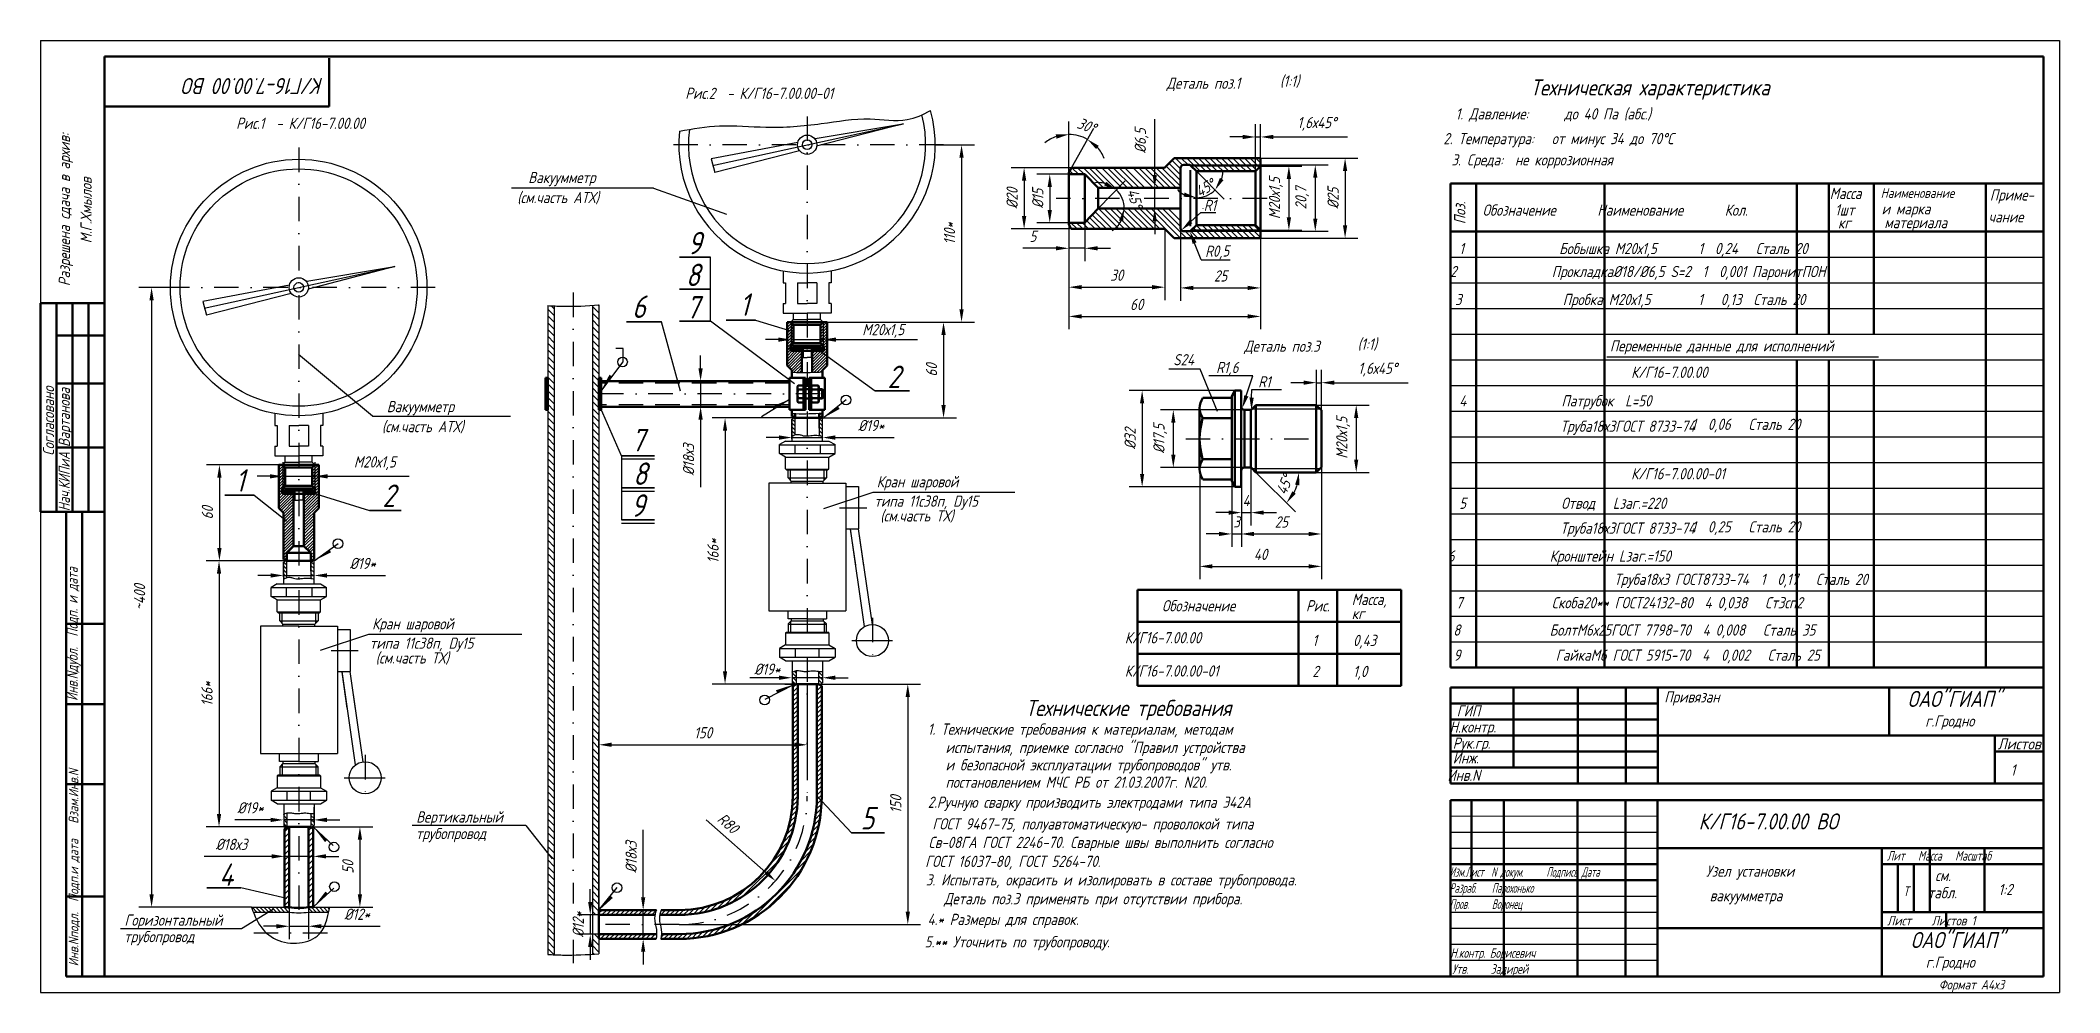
# Model space of a CAD drawing. Header units: inches. Extents: x 7325 to 7955, y 1362 to 1659.
import ezdxf
from ezdxf.enums import TextEntityAlignment as Align

# ---------------------------------------------------------------- set-up
doc = ezdxf.new("R2010")
doc.units = ezdxf.units.IN
doc.header["$LTSCALE"] = 0.6
doc.header["$MEASUREMENT"] = 0
doc.linetypes.add('DASHDOT', pattern=[25.4, 12.7, -6.35, 0, -6.35])
doc.linetypes.add('DASHED', pattern=[19.05, 12.7, -6.35])
doc.styles.get("Standard").update_dxf_attribs({"font": 'romand.shx', "width": 0.8, "oblique": 15, "height": 3.5})
doc.dimstyles.get("Standard").update_dxf_attribs({"dimtxt": 3.5, "dimasz": 4, "dimexe": 4, "dimexo": 0, "dimgap": 2, "dimtad": 1, "dimrnd": 0.05, "dimtxsty": 'Standard', "dimcen": 0.09, "dimadec": 0, "dimazin": 2, "dimtfac": 1, "dimtmove": 0, "dimatfit": 3, "dimfxl": 0.18, "dimtolj": 1, "dimtzin": 0, "dimlwd": 25, "dimlwe": 25, "dimarcsym": 0})
pattern_1 = [(135, (1161.1816, 343.158), (-0.61871843, -0.61871843), [])]
pattern_2 = [(45, (1161.1816, 343.158), (-0.88388348, 0.88388348), [])]

msp = doc.modelspace()

# ---------------------------------------------------------------- texts
at = {"linetype": 'Continuous', "lineweight": 25, "oblique": 15, "width": 0.8}
for s, p in [('Разрешена сдача в архив:            ', (7333.861, 1582.275)), ('         М.Г.Хмылов   ', (7340.649, 1578.934))]:
    msp.add_text(s, height=3.5, rotation=90, dxfattribs=at).set_placement(p)
at = {"lineweight": 25, "oblique": 15, "width": 0.8}
for s, p in [('Масса', (7882.909, 1609.468)), ('1шт', (7884.565, 1604.318)), ('и марка', (7899.097, 1604.662)), ('Приме-', (7932.866, 1608.98)), ('кг', (7885.485, 1600.273)), ('материала', (7899.957, 1600.365)), ('чание', (7932.47, 1602.151)), ('   см.', (7910.239, 1396.704)), ('  табл.', (7909.759, 1391.348)), ('1:2', (7935.523, 1392.341))]:
    msp.add_text(s, height=3.5, dxfattribs=at).set_placement(p)
msp.add_text('Поз.', height=3.5, rotation=90, dxfattribs=at).set_placement((7769.238, 1601.622))
at = {"linetype": 'Continuous', "lineweight": 25, "oblique": 15, "width": 0.8}
for s, p in [('1                Бобышка М20х1,5       1  0,24   Сталь 20', (7767.304, 1592.262)), ('4                Патрубок  L=50       ', (7767.304, 1544.78)), ('                 Труба18х3ГОСТ 8733-74', (7767.304, 1536.842)), ('                                       1  0,06   Сталь 20', (7767.304, 1537.44)), ('5                Отвод   Lзаг.=220       ', (7767.304, 1512.816)), ('                 Труба18х3ГОСТ 8733-74', (7767.304, 1505.058)), ('                                       1  0,25   Сталь 20', (7767.304, 1505.468)), ('4.* Размеры для справок.', (7601.416, 1383.017)), ('5.** Уточнить по трубопроводу.', (7600.543, 1376.037))]:
    msp.add_text(s, height=3.5, dxfattribs=at).set_placement(p)
at = {"lineweight": 25, "oblique": 15}
for s, width, p, p2 in [('Вартанова', 0.597705, (7333.843, 1532.097), (7333.843, 1550.526)), ('Нач.КИПиА', 0.628269, (7333.843, 1512.06), (7333.843, 1530.49))]:
    msp.add_text(s, height=3.5, rotation=90, dxfattribs=dict(at, width=width)).set_placement(p, p2, align=Align.FIT)
at = {"color": 0, "linetype": 'Continuous', "lineweight": 25, "oblique": 15, "width": 0.8}
for s, p in [('Привязан', (7831.282, 1452.411)), ('ГИП', (7766.51, 1448.06)), ('Рук.гр.', (7765.294, 1438.002)), ('Инж.', (7765.294, 1433.382)), (' Инв.N', (7761.77, 1427.971)), ('1', (7939.343, 1429.634))]:
    msp.add_text(s, height=3.5, dxfattribs=at).set_placement(p)
at = {"linetype": 'Continuous', "oblique": 15, "width": 0.8}
for s, p in [('1. Технические требования к материалам, методам   ', (7601.488, 1442.366)), ('   испытания, приемке согласно "Правил устройства    ', (7601.488, 1436.677)), ('   и безопасной эксплуатации трубопроводов" утв.    ', (7601.488, 1431.23)), ('   постановлением МЧС РБ от 21.03.2007г. N20.    ', (7601.488, 1425.824)), ('2.Ручную сварку производить электродами типа Э42А  ', (7601.488, 1419.566)), ('  ГОСТ 9467-75, полуавтоматическую- проволокой типа  ', (7599.226, 1412.809)), ('  Св-08ГА ГОСТ 2246-70. Сварные швы выполнить согласно ', (7598.013, 1407.046)), ('   ГОСТ 16037-80, ГОСТ 5264-70. ', (7595.127, 1401.123)), ('3. Испытать, окрасить и изолировать в составе трубопровода.', (7600.871, 1395.348))]:
    msp.add_text(s, height=3.5, dxfattribs=at).set_placement(p)
at = {"color": 0, "linetype": 'Continuous', "lineweight": 25, "oblique": 15, "width": 0.8}
msp.add_text('Н.контр.', height=3.5, rotation=0.323561, dxfattribs=at).set_placement((7764.316, 1443))
at = {"color": 0, "linetype": 'Continuous', "lineweight": 25, "oblique": 15, "width": 0.626739}
msp.add_text('Листов', height=3.5, dxfattribs=at).set_placement((7935.283, 1437.764), (7948.758, 1437.764), align=Align.FIT)
at = {"lineweight": 50, "insert": (7413.004, 1642.191), "char_height": 5, "width": 94.79397, "attachment_point": 1, "rotation": 180}
msp.add_mtext('\\pt20,30,45;К/Г16-7.00.00 ВО', dxfattribs=at)
at = {"lineweight": 40, "char_height": 3.5, "attachment_point": 1}
for s, width, insert in [('Деталь поз.1', 82.40303, (7676.025, 1647.33)), ('(1:1)', 35.57866, (7711.387, 1647.999)), ('Деталь поз.3', 82.40303, (7700.241, 1565.313)), ('(1:1)', 35.57866, (7735.603, 1565.982))]:
    msp.add_mtext_dynamic_manual_height_columns(s, width=width, gutter_width=17.5, heights=[0], dxfattribs=dict(at, insert=insert))
at = {"lineweight": 35, "attachment_point": 1}
for s, width, insert, char_height in [('Техническая характеристика', 198.8981, (7789.548, 1646.778), 5), ('Рис.2  - К/Г16-7.00.00-01', 82.40303, (7525.838, 1644.181), 3.5), ('Рис.1  - К/Г16-7.00.00', 82.40303, (7385.702, 1634.827), 3.5), ('Технические требования', 198.8981, (7632.067, 1453.221), 5)]:
    msp.add_mtext_dynamic_manual_height_columns(s, width=width, gutter_width=17.5, heights=[0], dxfattribs=dict(at, insert=insert, char_height=char_height))
at = {"char_height": 3.5, "attachment_point": 1}
for s, insert, width in [('1. Давление:      до 40 Па (абс.)', (7766.173, 1637.769), 186.39345), ('  2. Температура:   от минус 34 до 70%%DС ', (7758.649, 1630.052), 201.76272), ('3. Cреда:  не коррозионная', (7764.874, 1623.425), 186.39345), ('  2                Прокладка%%C18/%%C6,5 S=2  1  0,001 ПаронитПОН', (7760.759, 1588.59), 193.72642)]:
    msp.add_mtext(s, dxfattribs=dict(at, insert=insert, width=width))
for s, width, insert in [('Вакуумметр  ', 82.40303, (7476.861, 1617.922)), ('(см.часть АТХ) ', 82.40303, (7473.391, 1611.669)), ('Переменные данные для исполнений', 129.30342, (7814.325, 1565.407)), ('К/Г16-7.00.00', 75.09315, (7820.946, 1557.171)), ('Вакуумметр  ', 82.40303, (7432.711, 1546.479)), ('(см.часть АТХ) ', 82.40303, (7431.172, 1540.226)), ('К/Г16-7.00.00-01', 75.09315, (7820.946, 1525.536)), ('Кран шаровой ', 82.40303, (7585.568, 1523.038)), ('типа 11с38п, Dу15 ', 82.40303, (7584.825, 1516.982)), ('(см.часть ТХ) ', 82.40303, (7586.655, 1512.373)), ('Обозначение ', 82.40303, (7674.588, 1484.348)), ('Рис. ', 82.40303, (7719.508, 1484.348)), ('кг ', 82.40303, (7733.778, 1481.928)), ('Масса, ', 82.40303, (7733.778, 1486.335)), ('Кран шаровой ', 82.40303, (7428.14, 1478.739)), ('       К/Г16-7.00.00', 82.40303, (7649.982, 1474.379)), ('типа 11с38п, Dу15 ', 82.40303, (7427.397, 1472.683)), ('(см.часть ТХ) ', 82.40303, (7429.227, 1468.075)), ('1 ', 82.40303, (7721.497, 1473.545)), ('0,43 ', 82.40303, (7734.181, 1473.545)), ('       К/Г16-7.00.00-01', 82.40303, (7649.982, 1464.007)), ('2 ', 82.40303, (7721.497, 1463.866)), ('1,0 ', 82.40303, (7734.181, 1463.866)), ('Вертикальный ', 37.51073, (7441.89, 1418.463)), ('трубопровод ', 37.51073, (7441.766, 1413.295)), ('Горизонтальный ', 37.51073, (7350.863, 1386.313)), ('трубопровод ', 37.51073, (7350.739, 1381.145))]:
    msp.add_mtext_dynamic_manual_height_columns(s, width=width, gutter_width=17.5, heights=[0], dxfattribs=dict(at, insert=insert))
at = {"char_height": 3.5, "attachment_point": 5}
for s, insert, rotation in [('\\A1;45°', (7688.026, 1612.915), 30.814199), ('\\A1;20,7', (7718.316, 1609.735), 90), ('\\A1;R1', (7689.538, 1607.491), 0.113828), ('\\A1;R0,5', (7691.775, 1592.805), 1.387284)]:
    msp.add_mtext(s, dxfattribs=dict(at, insert=insert, rotation=rotation))
at = {"lineweight": 25, "attachment_point": 1}
for s, insert, char_height, width in [('{\\H0.8571x;Наименование} ', (7898.811, 1612.826), 3.5, 49.86328), ('Обозначение       Наименование       Кол. ', (7774.61, 1607.761), 3.5, 173.13883), ('3                 Пробка М20х1,5        1   0,13  Сталь 20', (7766.005, 1579.871), 3.5, 170.55454), ('S24', (7678.085, 1561.096), 3.5, 16.10939), ('R1,6', (7691.454, 1558.67), 3.5, 29.12513), ('R1', (7704.599, 1554.2), 3.5, 8.94672), ('    6                Кронштейн Lзаг.=150', (7756.291, 1499.859), 3.5, 185.56796), ('Труба18х3 ГОСТ8733-74  1  0,17   Сталь 20', (7815.657, 1492.587), 3.5, 120.98447), ('  7               Скоба20** ГОСТ24132-80  4 0,038   Ст3сп2', (7762.578, 1485.301), 3.5, 180.13951), ('   8               БолтМ6х25ГОСТ 7798-70  4 0,008   Сталь 35', (7759.876, 1476.775), 3.5, 176.53257), ('  9                ГайкаМ6 ГОСТ 5915-70  4  0,002   Сталь 25', (7761.835, 1468.943), 3.5, 182.84508), ('г.Гродно', (7912.724, 1448.412), 3.5, 35.06273), ('{\\W0.7; Лит   Масса   Масштаб}', (7899.386, 1406.12), 3, 48.36238), ('{\\W0.6; Изм.Лист  N докум.      Подпись Дата\\P Разраб.    Парохонько\\P Пров.      Воронец}', (7763.11, 1401.06), 3, 75.9719), ('Деталь поз.3 применять при отсутствии прибора.', (7606.573, 1392.973), 3.5, 154.94994), ('Т', (7905.822, 1395.101), 3, 4.73548), ('Лист    Листов 1', (7900.796, 1385.874), 3, 49.47069), ('ОАО"ГИАП"', (7908.179, 1380.827), 5, 36.17103), ('{\\W0.7; Н.контр. Борисевич}', (7763.174, 1375.79), 3, 40.54602), ('{\\W0.7;Утв.     Задирей}', (7765.11, 1370.8), 3, 39.22165), ('г.Гродно', (7912.885, 1373.185), 3.5, 35.06273), ('Формат А4х3', (7916.939, 1365.91), 3, 35.05229)]:
    msp.add_mtext(s, dxfattribs=dict(at, insert=insert, char_height=char_height, width=width))
at = {"linetype": 'Continuous', "lineweight": 30, "char_height": 7, "width": 19.02954, "attachment_point": 1}
for s, insert in [('9', (7526.589, 1599.234)), ('8', (7526.004, 1589.303)), ('6', (7509.245, 1579.371)), ('7', (7526.102, 1579.176)), ('1', (7542.806, 1580.026)), ('2', (7588.94, 1557.499)), ('7', (7509.005, 1537.756)), ('1', (7385.442, 1525.19)), ('8', (7509.548, 1527.285)), ('2', (7431.355, 1520.425)), ('9', (7508.878, 1517.349)), ('5', (7580.529, 1419.828)), ('4', (7380.385, 1402.227))]:
    msp.add_mtext(s, dxfattribs=dict(at, insert=insert))
at = {"char_height": 3.5, "attachment_point": 5}
for s, insert in [('\\A1;М20х1,5', (7587.589, 1568.325)), ('\\A1;%%C19*', (7551.405, 1462.811)), ('\\A1;%%C19*', (7390.159, 1419.557))]:
    msp.add_mtext(s, dxfattribs=dict(at, insert=insert))
at = {"lineweight": 25, "attachment_point": 1, "rotation": 90}
for s, insert, char_height, width in [('Согласовано', (7325.414, 1529.42), 3.5, 58.0237), ('{\\W0.7;Инв.Nдубл.  Подп. и дата}', (7332.785, 1452.914), 3.5, 77.54763), ('Инв.Nподл.  Подп.и дата   Взам.Инв.N', (7333.484, 1370.143), 3, 110.87527)]:
    msp.add_mtext(s, dxfattribs=dict(at, insert=insert, char_height=char_height, width=width))
at = {"lineweight": 35, "char_height": 5, "attachment_point": 1}
for s, insert, width in [('ОАО"ГИАП"', (7907.196, 1456.036), 36.17103), ('К/Г16-7.00.00 ВО', (7842.013, 1417.828), 116.21881)]:
    msp.add_mtext(s, dxfattribs=dict(at, insert=insert, width=width))
at = {"lineweight": 30, "char_height": 3.5, "width": 69.57334, "attachment_point": 1}
for s, insert in [('Узел установки  ', (7844.316, 1401.575)), (' вакуумметра ', (7843.609, 1393.918))]:
    msp.add_mtext(s, dxfattribs=dict(at, insert=insert))

# ---------------------------------------------------------------- blocks, each defined once
blk = doc.blocks.new('*X8')
at = {"color": 0}
for p, q in [((1145.5, 802.5), (1147.2, 804.2)), ((1145.5, 803.4), (1146.3, 804.2)), ((1147.4, 802.2), (1145.5, 804.1)), ((1146.5, 802.2), (1145.5, 803.2)), ((1145.6, 802.2), (1145.5, 802.3)), ((1146.1, 802.2), (1148.1, 804.2)), ((1148.3, 802.2), (1146.3, 804.2)), ((1147, 802.2), (1149, 804.2)), ((1149.2, 802.2), (1147.2, 804.2)), ((1147.9, 802.2), (1149.9, 804.2)), ((1150.1, 802.2), (1148.1, 804.2)), ((1148.8, 802.2), (1150.8, 804.2)), ((1151, 802.2), (1149, 804.2)), ((1149.7, 802.2), (1151.3, 803.7)), ((1151.3, 802.8), (1149.9, 804.2)), ((1150.6, 802.2), (1151.3, 802.8)), ((1151.3, 803.7), (1150.8, 804.2)), ((1157.8, 803.9), (1158, 804.2)), ((1157.8, 803), (1158.9, 804.2)), ((1157.8, 802.2), (1159.8, 804.2)), ((1159.1, 802.2), (1157.8, 803.5)), ((1158.2, 802.2), (1157.8, 802.6)), ((1160, 802.2), (1158, 804.2)), ((1158.7, 802.2), (1160.7, 804.2)), ((1160.9, 802.2), (1158.9, 804.2)), ((1159.6, 802.2), (1161.6, 804.2)), ((1161.8, 802.2), (1159.8, 804.2)), ((1160.5, 802.2), (1162.5, 804.2)), ((1162.7, 802.2), (1160.7, 804.2)), ((1161.4, 802.2), (1163.4, 804.2)), ((1163.5, 802.3), (1161.6, 804.2)), ((1162.3, 802.2), (1163.5, 803.4)), ((1163.5, 803.2), (1162.5, 804.2)), ((1163.2, 802.2), (1163.5, 802.5)), ((1163.5, 804.1), (1163.4, 804.2))]:
    blk.add_line(p, q, dxfattribs=at)
blk = doc.blocks.new('*D9')
at = {"color": 0, "lineweight": 25, "transparency": 16777216}
for p, q in [((7672.3, 1616.98), (7672.3, 1634.32)), ((7662.11, 1612.98), (7676.3, 1612.98)), ((7672.3, 1606.48), (7672.3, 1612.98)), ((7662.11, 1606.48), (7676.3, 1606.48)), ((7672.3, 1602.48), (7672.3, 1598.48))]:
    blk.add_line(p, q, dxfattribs=at)
at = {"color": 0, "transparency": 16777216}
for points in [[(7671.63, 1616.98), (7672.97, 1616.98), (7672.3, 1612.98)], [(7671.63, 1602.48), (7672.97, 1602.48), (7672.3, 1606.48)]]:
    blk.add_solid(points, dxfattribs=at)
at = {"layer": 'DEFPOINTS', "color": 0, "transparency": 16777216}
for p in [(7662.11, 1612.98), (7672.3, 1612.98), (7662.11, 1606.48)]:
    blk.add_point(p, dxfattribs=at)
at = {"color": 0, "transparency": 16777216, "insert": (7668.22, 1627.65), "char_height": 3.5, "attachment_point": 5, "rotation": 90}
blk.add_mtext('\\A1;%%C6,5', dxfattribs=at)
blk = doc.blocks.new('*D10')
at = {"color": 0, "lineweight": 25, "transparency": 16777216}
for p, q in [((7705.45, 1619.73), (7718.17, 1619.73)), ((7714.17, 1615.73), (7714.17, 1603.73)), ((7705.45, 1599.73), (7718.17, 1599.73))]:
    blk.add_line(p, q, dxfattribs=at)
at = {"color": 0, "transparency": 16777216}
for points in [[(7713.5, 1615.73), (7714.84, 1615.73), (7714.17, 1619.73)], [(7713.5, 1603.73), (7714.84, 1603.73), (7714.17, 1599.73)]]:
    blk.add_solid(points, dxfattribs=at)
at = {"layer": 'DEFPOINTS', "color": 0, "transparency": 16777216}
for p in [(7705.45, 1619.73), (7705.45, 1599.73), (7714.17, 1599.73)]:
    blk.add_point(p, dxfattribs=at)
at = {"color": 0, "transparency": 16777216, "insert": (7710.09, 1609.73), "char_height": 3.5, "attachment_point": 5, "rotation": 90}
blk.add_mtext('\\A1;М20х1,5', dxfattribs=at)
blk = doc.blocks.new('*D11')
at = {"color": 0, "lineweight": 25, "transparency": 16777216}
for p, q in [((7704.35, 1622.23), (7735.7, 1622.23)), ((7731.7, 1618.23), (7731.7, 1601.23)), ((7704.35, 1597.23), (7735.7, 1597.23))]:
    blk.add_line(p, q, dxfattribs=at)
at = {"color": 0, "transparency": 16777216}
for points in [[(7731.03, 1618.23), (7732.36, 1618.23), (7731.7, 1622.23)], [(7731.03, 1601.23), (7732.36, 1601.23), (7731.7, 1597.23)]]:
    blk.add_solid(points, dxfattribs=at)
at = {"layer": 'DEFPOINTS', "color": 0, "transparency": 16777216}
for p in [(7704.35, 1622.23), (7704.35, 1597.23), (7731.7, 1597.23)]:
    blk.add_point(p, dxfattribs=at)
at = {"color": 0, "transparency": 16777216, "insert": (7727.95, 1609.73), "char_height": 3.5, "attachment_point": 5, "rotation": 90}
blk.add_mtext('\\A1;%%C25', dxfattribs=at)
blk = doc.blocks.new('*D17')
at = {"color": 0, "lineweight": 25, "transparency": 16777216}
for p, q in [((7703.75, 1618.13), (7703.75, 1632.82)), ((7705.35, 1619.73), (7705.35, 1632.82)), ((7699.75, 1628.82), (7695.75, 1628.82)), ((7703.75, 1628.82), (7705.35, 1628.82)), ((7709.35, 1628.82), (7732.42, 1628.82))]:
    blk.add_line(p, q, dxfattribs=at)
at = {"color": 0, "transparency": 16777216}
for points in [[(7699.75, 1629.48), (7699.75, 1628.15), (7703.75, 1628.82)], [(7709.35, 1629.48), (7709.35, 1628.15), (7705.35, 1628.82)]]:
    blk.add_solid(points, dxfattribs=at)
at = {"layer": 'DEFPOINTS', "color": 0, "transparency": 16777216}
for p in [(7705.35, 1628.82), (7705.35, 1619.73), (7703.75, 1618.13)]:
    blk.add_point(p, dxfattribs=at)
at = {"color": 0, "transparency": 16777216, "insert": (7722.89, 1632.9), "char_height": 3.5, "attachment_point": 5}
blk.add_mtext('\\A1;1,6х45%%D', dxfattribs=at)
blk = doc.blocks.new('*D12')
at = {"color": 0, "lineweight": 25, "transparency": 16777216}
for p, q in [((7559.1, 1534.67), (7559.1, 1539.06)), ((7568.66, 1534.67), (7568.66, 1539.06)), ((7555.1, 1535.06), (7551.1, 1535.06)), ((7559.1, 1535.06), (7568.66, 1535.06)), ((7572.66, 1535.06), (7590.97, 1535.06))]:
    blk.add_line(p, q, dxfattribs=at)
at = {"color": 0, "transparency": 16777216}
for points in [[(7555.1, 1535.73), (7555.1, 1534.39), (7559.1, 1535.06)], [(7572.66, 1535.73), (7572.66, 1534.39), (7568.66, 1535.06)]]:
    blk.add_solid(points, dxfattribs=at)
at = {"layer": 'DEFPOINTS', "color": 0, "transparency": 16777216}
for p in [(7559.1, 1535.06), (7559.1, 1534.67), (7568.66, 1534.67)]:
    blk.add_point(p, dxfattribs=at)
at = {"color": 0, "transparency": 16777216, "insert": (7583.82, 1538.81), "char_height": 3.5, "attachment_point": 5}
blk.add_mtext('\\A1;%%C19*', dxfattribs=at)
blk = doc.blocks.new('*D18')
at = {"color": 0, "lineweight": 25, "transparency": 16777216}
for p, q in [((7559.1, 1541.18), (7534.25, 1541.18)), ((7538.25, 1537.18), (7538.25, 1462.18)), ((7559.41, 1458.18), (7534.25, 1458.18))]:
    blk.add_line(p, q, dxfattribs=at)
at = {"color": 0, "transparency": 16777216}
for points in [[(7537.59, 1537.18), (7538.92, 1537.18), (7538.25, 1541.18)], [(7537.59, 1462.18), (7538.92, 1462.18), (7538.25, 1458.18)]]:
    blk.add_solid(points, dxfattribs=at)
at = {"layer": 'DEFPOINTS', "color": 0, "transparency": 16777216}
for p in [(7559.1, 1541.18), (7538.25, 1458.18), (7559.41, 1458.18)]:
    blk.add_point(p, dxfattribs=at)
at = {"color": 0, "transparency": 16777216, "insert": (7534.5, 1499.68), "char_height": 3.5, "attachment_point": 5, "rotation": 90}
blk.add_mtext('\\A1;166*', dxfattribs=at)
blk = doc.blocks.new('*D13')
at = {"color": 0, "lineweight": 25, "transparency": 16777216}
for p, q in [((7400.24, 1527.36), (7400.24, 1518.97)), ((7410.24, 1527.36), (7410.24, 1518.97)), ((7396.24, 1522.97), (7392.24, 1522.97)), ((7400.24, 1522.97), (7410.24, 1522.97)), ((7414.24, 1522.97), (7439.71, 1522.97))]:
    blk.add_line(p, q, dxfattribs=at)
at = {"color": 0, "transparency": 16777216}
for points in [[(7396.24, 1523.63), (7396.24, 1522.3), (7400.24, 1522.97)], [(7414.24, 1523.63), (7414.24, 1522.3), (7410.24, 1522.97)]]:
    blk.add_solid(points, dxfattribs=at)
at = {"layer": 'DEFPOINTS', "color": 0, "transparency": 16777216}
for p in [(7400.24, 1527.36), (7410.24, 1527.36), (7410.24, 1522.97)]:
    blk.add_point(p, dxfattribs=at)
at = {"color": 0, "transparency": 16777216, "insert": (7428.97, 1527.05), "char_height": 3.5, "attachment_point": 5}
blk.add_mtext('\\A1;М20х1,5', dxfattribs=at)
blk = doc.blocks.new('*D14')
at = {"color": 0, "lineweight": 25, "transparency": 16777216}
for p, q in [((7400.49, 1491.65), (7400.49, 1496.04)), ((7410.04, 1491.65), (7410.04, 1496.04)), ((7396.49, 1492.04), (7392.49, 1492.04)), ((7400.49, 1492.04), (7410.04, 1492.04)), ((7414.04, 1492.04), (7432.36, 1492.04))]:
    blk.add_line(p, q, dxfattribs=at)
at = {"color": 0, "transparency": 16777216}
for points in [[(7396.49, 1492.71), (7396.49, 1491.37), (7400.49, 1492.04)], [(7414.04, 1492.71), (7414.04, 1491.37), (7410.04, 1492.04)]]:
    blk.add_solid(points, dxfattribs=at)
at = {"layer": 'DEFPOINTS', "color": 0, "transparency": 16777216}
for p in [(7400.49, 1492.04), (7400.49, 1491.65), (7410.04, 1491.65)]:
    blk.add_point(p, dxfattribs=at)
at = {"color": 0, "transparency": 16777216, "insert": (7425.2, 1495.79), "char_height": 3.5, "attachment_point": 5}
blk.add_mtext('\\A1;%%C19*', dxfattribs=at)
blk = doc.blocks.new('*D15')
at = {"color": 0, "lineweight": 25, "transparency": 16777216}
for p, q in [((7401.22, 1496.62), (7376.37, 1496.62)), ((7380.37, 1492.62), (7380.37, 1417.62)), ((7401.53, 1413.62), (7376.37, 1413.62))]:
    blk.add_line(p, q, dxfattribs=at)
at = {"color": 0, "transparency": 16777216}
for points in [[(7379.71, 1492.62), (7381.04, 1492.62), (7380.37, 1496.62)], [(7379.71, 1417.62), (7381.04, 1417.62), (7380.37, 1413.62)]]:
    blk.add_solid(points, dxfattribs=at)
at = {"layer": 'DEFPOINTS', "color": 0, "transparency": 16777216}
for p in [(7401.22, 1496.62), (7380.37, 1413.62), (7401.53, 1413.62)]:
    blk.add_point(p, dxfattribs=at)
at = {"color": 0, "lineweight": 25, "transparency": 16777216, "insert": (7376.62, 1455.12), "char_height": 3.5, "attachment_point": 5, "rotation": 90}
blk.add_mtext('\\A1;166*', dxfattribs=at)
blk = doc.blocks.new('*D19')
at = {"color": 0, "lineweight": 25, "transparency": 16777216}
for p, q in [((7512.7, 1391.68), (7512.7, 1412.75)), ((7499.6, 1387.68), (7516.7, 1387.68)), ((7512.7, 1378.68), (7512.7, 1387.68)), ((7499.6, 1378.68), (7516.7, 1378.68)), ((7512.7, 1374.68), (7512.7, 1370.68))]:
    blk.add_line(p, q, dxfattribs=at)
at = {"color": 0, "transparency": 16777216}
for points in [[(7512.03, 1391.68), (7513.37, 1391.68), (7512.7, 1387.68)], [(7512.03, 1374.68), (7513.37, 1374.68), (7512.7, 1378.68)]]:
    blk.add_solid(points, dxfattribs=at)
at = {"layer": 'DEFPOINTS', "color": 0, "transparency": 16777216}
for p in [(7499.6, 1387.68), (7499.6, 1378.68), (7512.7, 1378.68)]:
    blk.add_point(p, dxfattribs=at)
at = {"color": 0, "transparency": 16777216, "insert": (7508.95, 1404.21), "char_height": 3.5, "attachment_point": 5, "rotation": 90}
blk.add_mtext('\\A1;%%C18х3', dxfattribs=at)
blk = doc.blocks.new('*D16')
at = {"color": 0, "lineweight": 25, "transparency": 16777216}
for p, q in [((7400.79, 1413), (7400.79, 1400.43)), ((7409.79, 1413.05), (7409.79, 1400.43)), ((7396.79, 1404.43), (7375.72, 1404.43)), ((7409.79, 1404.43), (7400.79, 1404.43)), ((7413.79, 1404.43), (7417.79, 1404.43))]:
    blk.add_line(p, q, dxfattribs=at)
at = {"color": 0, "transparency": 16777216}
for points in [[(7396.79, 1405.1), (7396.79, 1403.77), (7400.79, 1404.43)], [(7413.79, 1405.1), (7413.79, 1403.77), (7409.79, 1404.43)]]:
    blk.add_solid(points, dxfattribs=at)
at = {"layer": 'DEFPOINTS', "color": 0, "transparency": 16777216}
for p in [(7400.79, 1413), (7409.79, 1413.05), (7400.79, 1404.43)]:
    blk.add_point(p, dxfattribs=at)
at = {"color": 0, "transparency": 16777216, "insert": (7384.25, 1408.18), "char_height": 3.5, "attachment_point": 5}
blk.add_mtext('\\A1;%%C18х3', dxfattribs=at)
blk = doc.blocks.new('*D20')
at = {"color": 0, "lineweight": 25, "transparency": 16777216}
for p, q in [((7409.79, 1413.62), (7428.33, 1413.62)), ((7424.33, 1409.62), (7424.33, 1392.57)), ((7409.79, 1388.57), (7428.33, 1388.57))]:
    blk.add_line(p, q, dxfattribs=at)
at = {"color": 0, "transparency": 16777216}
for points in [[(7423.66, 1409.62), (7425, 1409.62), (7424.33, 1413.62)], [(7423.66, 1392.57), (7425, 1392.57), (7424.33, 1388.57)]]:
    blk.add_solid(points, dxfattribs=at)
at = {"layer": 'DEFPOINTS', "color": 0, "transparency": 16777216}
for p in [(7409.79, 1413.62), (7409.79, 1388.57), (7424.33, 1388.57)]:
    blk.add_point(p, dxfattribs=at)
at = {"color": 0, "transparency": 16777216, "insert": (7420.58, 1401.1), "char_height": 3.5, "attachment_point": 5, "rotation": 90}
blk.add_mtext('\\A1;50', dxfattribs=at)
blk = doc.blocks.new('*D21')
at = {"color": 0, "lineweight": 25, "transparency": 16777216}
for p, q in [((7646.05, 1617.2), (7635.56, 1617.2)), ((7639.56, 1613.2), (7639.56, 1606.04)), ((7646.05, 1602.04), (7635.56, 1602.04))]:
    blk.add_line(p, q, dxfattribs=at)
at = {"color": 0, "transparency": 16777216}
for points in [[(7638.89, 1613.2), (7640.23, 1613.2), (7639.56, 1617.2)], [(7638.89, 1606.04), (7640.23, 1606.04), (7639.56, 1602.04)]]:
    blk.add_solid(points, dxfattribs=at)
at = {"layer": 'DEFPOINTS', "color": 0, "transparency": 16777216}
for p in [(7646.05, 1617.2), (7639.56, 1602.04), (7646.05, 1602.04)]:
    blk.add_point(p, dxfattribs=at)
at = {"color": 0, "transparency": 16777216, "insert": (7635.81, 1609.62), "char_height": 3.5, "attachment_point": 5, "rotation": 90}
blk.add_mtext('\\A1;%%C15', dxfattribs=at)
blk = doc.blocks.new('*D22')
at = {"color": 0, "lineweight": 25, "transparency": 16777216}
for p, q in [((7646.29, 1619.23), (7627.55, 1619.23)), ((7631.55, 1615.23), (7631.55, 1604.12)), ((7646.29, 1600.12), (7627.55, 1600.12))]:
    blk.add_line(p, q, dxfattribs=at)
at = {"color": 0, "transparency": 16777216}
for points in [[(7630.88, 1615.23), (7632.22, 1615.23), (7631.55, 1619.23)], [(7630.88, 1604.12), (7632.22, 1604.12), (7631.55, 1600.12)]]:
    blk.add_solid(points, dxfattribs=at)
at = {"layer": 'DEFPOINTS', "color": 0, "transparency": 16777216}
for p in [(7646.29, 1619.23), (7631.55, 1600.12), (7646.29, 1600.12)]:
    blk.add_point(p, dxfattribs=at)
at = {"color": 0, "transparency": 16777216, "insert": (7627.8, 1609.68), "char_height": 3.5, "attachment_point": 5, "rotation": 90}
blk.add_mtext('\\A1;%%C20', dxfattribs=at)
blk = doc.blocks.new('*D23')
at = {"color": 0, "lineweight": 25, "transparency": 16777216}
blk.add_line((7532.32, 1415.79), (7550.96, 1399.42), dxfattribs=at)
at = {"color": 0, "transparency": 16777216}
blk.add_solid([(7551.4, 1399.92), (7550.52, 1398.92), (7553.97, 1396.78)], dxfattribs=at)
at = {"layer": 'DEFPOINTS', "color": 0, "transparency": 16777216}
for p in [(7523.91, 1423.18), (7553.97, 1396.78)]:
    blk.add_point(p, dxfattribs=at)
at = {"color": 0, "transparency": 16777216, "insert": (7539.19, 1414.75), "char_height": 3.5, "attachment_point": 5, "rotation": 318.71502}
blk.add_mtext('\\A1;R80', dxfattribs=at)
blk = doc.blocks.new('*D24')
at = {"color": 0, "lineweight": 25, "transparency": 16777216}
for p, q in [((7567.41, 1458.18), (7599.26, 1458.18)), ((7595.26, 1454.18), (7595.26, 1387.18)), ((7523.91, 1383.18), (7599.26, 1383.18))]:
    blk.add_line(p, q, dxfattribs=at)
at = {"color": 0, "transparency": 16777216}
for points in [[(7594.6, 1454.18), (7595.93, 1454.18), (7595.26, 1458.18)], [(7594.6, 1387.18), (7595.93, 1387.18), (7595.26, 1383.18)]]:
    blk.add_solid(points, dxfattribs=at)
at = {"layer": 'DEFPOINTS', "color": 0, "transparency": 16777216}
for p in [(7567.41, 1458.18), (7523.91, 1383.18), (7595.26, 1383.18)]:
    blk.add_point(p, dxfattribs=at)
at = {"color": 0, "transparency": 16777216, "insert": (7591.51, 1420.68), "char_height": 3.5, "attachment_point": 5, "rotation": 90}
blk.add_mtext('\\A1;150', dxfattribs=at)
blk = doc.blocks.new('*D25')
at = {"color": 0, "lineweight": 25, "transparency": 16777216}
for p, q in [((7645.48, 1601.74), (7645.48, 1590.09)), ((7650.48, 1603.74), (7650.48, 1590.09)), ((7641.48, 1594.09), (7631.12, 1594.09)), ((7650.48, 1594.09), (7645.48, 1594.09)), ((7654.48, 1594.09), (7658.48, 1594.09))]:
    blk.add_line(p, q, dxfattribs=at)
at = {"color": 0, "transparency": 16777216}
for points in [[(7641.48, 1594.76), (7641.48, 1593.43), (7645.48, 1594.09)], [(7654.48, 1594.76), (7654.48, 1593.43), (7650.48, 1594.09)]]:
    blk.add_solid(points, dxfattribs=at)
at = {"layer": 'DEFPOINTS', "color": 0, "transparency": 16777216}
for p in [(7645.48, 1601.74), (7650.48, 1603.74), (7650.48, 1594.09)]:
    blk.add_point(p, dxfattribs=at)
at = {"color": 0, "transparency": 16777216, "insert": (7634.3, 1597.84), "char_height": 3.5, "attachment_point": 5}
blk.add_mtext('\\A1;5', dxfattribs=at)
blk = doc.blocks.new('*D26')
at = {"color": 0, "lineweight": 25, "transparency": 16777216}
for p, q in [((7645.48, 1600.12), (7645.48, 1577.96)), ((7675.45, 1600.12), (7675.45, 1577.96)), ((7649.48, 1581.96), (7671.45, 1581.96))]:
    blk.add_line(p, q, dxfattribs=at)
at = {"color": 0, "transparency": 16777216}
for points in [[(7649.48, 1582.62), (7649.48, 1581.29), (7645.48, 1581.96)], [(7671.45, 1582.62), (7671.45, 1581.29), (7675.45, 1581.96)]]:
    blk.add_solid(points, dxfattribs=at)
at = {"layer": 'DEFPOINTS', "color": 0, "transparency": 16777216}
for p in [(7645.48, 1600.12), (7675.45, 1600.12), (7675.45, 1581.96)]:
    blk.add_point(p, dxfattribs=at)
at = {"color": 0, "transparency": 16777216, "insert": (7660.46, 1585.71), "char_height": 3.5, "attachment_point": 5}
blk.add_mtext('\\A1;30', dxfattribs=at)
blk = doc.blocks.new('*D27')
at = {"color": 0, "lineweight": 25, "transparency": 16777216}
for p, q in [((7645.48, 1598.52), (7645.48, 1568.84)), ((7705.35, 1595.63), (7705.35, 1568.84)), ((7649.48, 1572.84), (7701.35, 1572.84))]:
    blk.add_line(p, q, dxfattribs=at)
at = {"color": 0, "transparency": 16777216}
for points in [[(7649.48, 1573.51), (7649.48, 1572.18), (7645.48, 1572.84)], [(7701.35, 1573.51), (7701.35, 1572.18), (7705.35, 1572.84)]]:
    blk.add_solid(points, dxfattribs=at)
at = {"layer": 'DEFPOINTS', "color": 0, "transparency": 16777216}
for p in [(7645.48, 1598.52), (7705.35, 1595.63), (7705.35, 1572.84)]:
    blk.add_point(p, dxfattribs=at)
at = {"color": 0, "transparency": 16777216, "insert": (7666.67, 1576.59), "char_height": 3.5, "attachment_point": 5}
blk.add_mtext('\\A1;60', dxfattribs=at)
blk = doc.blocks.new('*D28')
at = {"color": 0, "lineweight": 25, "transparency": 16777216}
blk.add_line((7654.7, 1606.48), (7663.11, 1615.17), dxfattribs=at)
for start, end in [(74.55362, 103.17243), (360, 45.93481), (302.76238, 331.38119)]:
    blk.add_arc((7654.7, 1606.48), 8.09, start, end, dxfattribs=at)
at = {"color": 0, "transparency": 16777216}
for points in [[(7657.19, 1614.86), (7656.52, 1613.71), (7660.33, 1612.3)], [(7661.16, 1602.77), (7662.45, 1602.44), (7662.79, 1606.48)]]:
    blk.add_solid(points, dxfattribs=at)
at = {"layer": 'DEFPOINTS', "color": 0, "transparency": 16777216}
for p in [(7661.66, 1610.61), (7650.48, 1602.12), (7654.7, 1606.48), (7654.7, 1606.48), (7687.35, 1606.48)]:
    blk.add_point(p, dxfattribs=at)
at = {"color": 0, "transparency": 16777216, "insert": (7666.12, 1609.63), "char_height": 3.5, "attachment_point": 5, "rotation": 285.42015}
blk.add_mtext('\\A1;45%%D', dxfattribs=at)
blk = doc.blocks.new('*D29')
at = {"color": 0, "lineweight": 25, "transparency": 16777216}
for p, q in [((7563.91, 1458.18), (7563.91, 1435.24)), ((7498.91, 1387.68), (7498.91, 1443.24)), ((7502.91, 1439.24), (7559.91, 1439.24))]:
    blk.add_line(p, q, dxfattribs=at)
at = {"color": 0, "transparency": 16777216}
for points in [[(7502.91, 1439.91), (7502.91, 1438.58), (7498.91, 1439.24)], [(7559.91, 1439.91), (7559.91, 1438.58), (7563.91, 1439.24)]]:
    blk.add_solid(points, dxfattribs=at)
at = {"layer": 'DEFPOINTS', "color": 0, "transparency": 16777216}
for p in [(7563.91, 1458.18), (7563.91, 1439.24), (7498.91, 1387.68)]:
    blk.add_point(p, dxfattribs=at)
at = {"color": 0, "transparency": 16777216, "insert": (7531.41, 1442.99), "char_height": 3.5, "attachment_point": 5}
blk.add_mtext('\\A1;150', dxfattribs=at)
blk = doc.blocks.new('*D30')
at = {"color": 0, "lineweight": 25, "transparency": 16777216}
for p, q in [((7398.99, 1526.56), (7376.49, 1526.56)), ((7380.49, 1522.56), (7380.49, 1500.62)), ((7401.27, 1496.62), (7376.49, 1496.62))]:
    blk.add_line(p, q, dxfattribs=at)
at = {"color": 0, "transparency": 16777216}
for points in [[(7379.83, 1522.56), (7381.16, 1522.56), (7380.49, 1526.56)], [(7379.83, 1500.62), (7381.16, 1500.62), (7380.49, 1496.62)]]:
    blk.add_solid(points, dxfattribs=at)
at = {"layer": 'DEFPOINTS', "color": 0, "transparency": 16777216}
for p in [(7398.99, 1526.56), (7380.49, 1496.62), (7401.27, 1496.62)]:
    blk.add_point(p, dxfattribs=at)
at = {"color": 0, "transparency": 16777216, "insert": (7376.74, 1511.59), "char_height": 3.5, "attachment_point": 5, "rotation": 90}
blk.add_mtext('\\A1;60', dxfattribs=at)
blk = doc.blocks.new('*D31')
at = {"color": 0, "lineweight": 25, "transparency": 16777216}
for p, q in [((7570.1, 1571.06), (7610.42, 1571.06)), ((7606.42, 1567.06), (7606.42, 1545.18)), ((7567.93, 1541.18), (7610.42, 1541.18))]:
    blk.add_line(p, q, dxfattribs=at)
at = {"color": 0, "transparency": 16777216}
for points in [[(7605.75, 1567.06), (7607.09, 1567.06), (7606.42, 1571.06)], [(7605.75, 1545.18), (7607.09, 1545.18), (7606.42, 1541.18)]]:
    blk.add_solid(points, dxfattribs=at)
at = {"layer": 'DEFPOINTS', "color": 0, "transparency": 16777216}
for p in [(7570.1, 1571.06), (7567.93, 1541.18), (7606.42, 1541.18)]:
    blk.add_point(p, dxfattribs=at)
at = {"color": 0, "transparency": 16777216, "insert": (7602.67, 1556.12), "char_height": 3.5, "attachment_point": 5, "rotation": 90}
blk.add_mtext('\\A1;60', dxfattribs=at)
blk = doc.blocks.new('*D32')
at = {"color": 0, "lineweight": 25, "transparency": 16777216}
for p, q in [((7365.22, 1581.86), (7355.33, 1581.86)), ((7359.33, 1577.86), (7359.33, 1392.57)), ((7390.5, 1388.57), (7355.33, 1388.57))]:
    blk.add_line(p, q, dxfattribs=at)
at = {"color": 0, "transparency": 16777216}
for points in [[(7358.66, 1577.86), (7360, 1577.86), (7359.33, 1581.86)], [(7358.66, 1392.57), (7360, 1392.57), (7359.33, 1388.57)]]:
    blk.add_solid(points, dxfattribs=at)
at = {"layer": 'DEFPOINTS', "color": 0, "transparency": 16777216}
for p in [(7365.22, 1581.86), (7359.33, 1388.57), (7390.5, 1388.57)]:
    blk.add_point(p, dxfattribs=at)
at = {"color": 0, "transparency": 16777216, "insert": (7355.58, 1485.21), "char_height": 3.5, "attachment_point": 5, "rotation": 90}
blk.add_mtext('\\A1;~400', dxfattribs=at)
blk = doc.blocks.new('*D33')
at = {"color": 0, "lineweight": 25, "transparency": 16777216}
for p, q in [((7603.84, 1626.36), (7616.04, 1626.36)), ((7612.04, 1622.36), (7612.04, 1575.06)), ((7570.1, 1571.06), (7616.04, 1571.06))]:
    blk.add_line(p, q, dxfattribs=at)
at = {"color": 0, "transparency": 16777216}
for points in [[(7611.37, 1622.36), (7612.7, 1622.36), (7612.04, 1626.36)], [(7611.37, 1575.06), (7612.7, 1575.06), (7612.04, 1571.06)]]:
    blk.add_solid(points, dxfattribs=at)
at = {"layer": 'DEFPOINTS', "color": 0, "transparency": 16777216}
for p in [(7603.84, 1626.36), (7570.1, 1571.06), (7612.04, 1571.06)]:
    blk.add_point(p, dxfattribs=at)
at = {"color": 0, "transparency": 16777216, "insert": (7608.29, 1598.71), "char_height": 3.5, "attachment_point": 5, "rotation": 90}
blk.add_mtext('\\A1;110*', dxfattribs=at)
blk = doc.blocks.new('*D34')
at = {"color": 0, "lineweight": 25, "transparency": 16777216}
for p, q in [((7645.48, 1617.7), (7645.48, 1633.61)), ((7646.34, 1619.23), (7653.29, 1631.56))]:
    blk.add_line(p, q, dxfattribs=at)
for start, end in [(109.34167, 128.68333), (60.59759, 90), (21.91425, 41.25592)]:
    blk.add_arc((7645.48, 1617.7), 11.91, start, end, dxfattribs=at)
at = {"color": 0, "transparency": 16777216}
for points in [[(7641.42, 1629.6), (7641.65, 1628.28), (7645.48, 1629.61)], [(7654.01, 1625.04), (7654.85, 1626.07), (7651.32, 1628.08)]]:
    blk.add_solid(points, dxfattribs=at)
at = {"layer": 'DEFPOINTS', "color": 0, "transparency": 16777216}
for p in [(7647.51, 1629.44), (7646.34, 1619.23), (7645.48, 1617.7), (7645.48, 1617.7), (7645.48, 1601.54)]:
    blk.add_point(p, dxfattribs=at)
at = {"color": 0, "transparency": 16777216, "insert": (7651.02, 1632.35), "char_height": 3.5, "attachment_point": 5, "rotation": 339.26334}
blk.add_mtext('\\A1;30%%D', dxfattribs=at)
blk = doc.blocks.new('*D35')
at = {"color": 0, "lineweight": 25, "transparency": 16777216}
for p, q in [((7680.35, 1609.62), (7680.35, 1577.73)), ((7705.35, 1597.23), (7705.35, 1577.73)), ((7684.35, 1581.73), (7701.35, 1581.73))]:
    blk.add_line(p, q, dxfattribs=at)
at = {"color": 0, "transparency": 16777216}
for points in [[(7684.35, 1582.4), (7684.35, 1581.07), (7680.35, 1581.73)], [(7701.35, 1582.4), (7701.35, 1581.07), (7705.35, 1581.73)]]:
    blk.add_solid(points, dxfattribs=at)
at = {"layer": 'DEFPOINTS', "color": 0, "transparency": 16777216}
for p in [(7680.35, 1609.62), (7705.35, 1597.23), (7705.35, 1581.73)]:
    blk.add_point(p, dxfattribs=at)
at = {"color": 0, "transparency": 16777216, "insert": (7692.85, 1585.48), "char_height": 3.5, "attachment_point": 5}
blk.add_mtext('\\A1;25', dxfattribs=at)
blk = doc.blocks.new('*D36')
at = {"color": 0, "lineweight": 25, "transparency": 16777216}
for p, q in [((7722.73, 1545.21), (7722.73, 1556.18)), ((7724.33, 1543.64), (7724.33, 1556.18)), ((7718.73, 1552.18), (7714.73, 1552.18)), ((7722.73, 1552.18), (7724.33, 1552.18)), ((7728.33, 1552.18), (7751.4, 1552.18))]:
    blk.add_line(p, q, dxfattribs=at)
at = {"color": 0, "transparency": 16777216}
for points in [[(7718.73, 1552.84), (7718.73, 1551.51), (7722.73, 1552.18)], [(7728.33, 1552.84), (7728.33, 1551.51), (7724.33, 1552.18)]]:
    blk.add_solid(points, dxfattribs=at)
at = {"layer": 'DEFPOINTS', "color": 0, "transparency": 16777216}
for p in [(7724.33, 1552.18), (7722.73, 1545.21), (7724.33, 1543.64)]:
    blk.add_point(p, dxfattribs=at)
at = {"color": 0, "transparency": 16777216, "insert": (7741.86, 1556.26), "char_height": 3.5, "attachment_point": 5}
blk.add_mtext('\\A1;1,6х45%%D', dxfattribs=at)
blk = doc.blocks.new('*D37')
at = {"color": 0, "lineweight": 25, "transparency": 16777216}
blk.add_line((7703.84, 1524.21), (7716.25, 1511.87), dxfattribs=at)
blk.add_arc((7703.84, 1524.21), 13.51, 332.19138, 342.97242, dxfattribs=at)
at = {"color": 0, "transparency": 16777216}
for points in [[(7716.32, 1517.51), (7715.25, 1518.3), (7713.42, 1514.69)], [(7716.09, 1520.35), (7717.41, 1520.16), (7717.34, 1524.21)]]:
    blk.add_solid(points, dxfattribs=at)
at = {"layer": 'DEFPOINTS', "color": 0, "transparency": 16777216}
for p in [(7702.47, 1525.57), (7703.84, 1524.21), (7703.9, 1524.21), (7716.89, 1520.73), (7724.73, 1524.21)]:
    blk.add_point(p, dxfattribs=at)
at = {"color": 0, "transparency": 16777216, "insert": (7712.8, 1520.36), "char_height": 3.5, "attachment_point": 5, "rotation": 66.75448}
blk.add_mtext('\\A1;45°', dxfattribs=at)
blk = doc.blocks.new('*D38')
at = {"color": 0, "lineweight": 25, "transparency": 16777216}
for p, q in [((7696.33, 1522.11), (7696.33, 1501)), ((7699.33, 1519.81), (7699.33, 1501)), ((7692.33, 1505), (7688.33, 1505)), ((7696.33, 1505), (7699.33, 1505)), ((7703.33, 1505), (7707.33, 1505))]:
    blk.add_line(p, q, dxfattribs=at)
at = {"color": 0, "transparency": 16777216}
for points in [[(7692.33, 1505.67), (7692.33, 1504.34), (7696.33, 1505)], [(7703.33, 1505.67), (7703.33, 1504.34), (7699.33, 1505)]]:
    blk.add_solid(points, dxfattribs=at)
at = {"layer": 'DEFPOINTS', "color": 0, "transparency": 16777216}
for p in [(7696.33, 1522.11), (7699.33, 1519.81), (7699.33, 1505)]:
    blk.add_point(p, dxfattribs=at)
at = {"color": 0, "transparency": 16777216, "insert": (7697.83, 1508.75), "char_height": 3.5, "attachment_point": 5}
blk.add_mtext('\\A1;3', dxfattribs=at)
blk = doc.blocks.new('*D39')
at = {"color": 0, "lineweight": 25, "transparency": 16777216}
for p, q in [((7722.73, 1545.21), (7739.17, 1545.21)), ((7735.17, 1541.21), (7735.17, 1528.21)), ((7722.73, 1524.21), (7739.17, 1524.21))]:
    blk.add_line(p, q, dxfattribs=at)
at = {"color": 0, "transparency": 16777216}
for points in [[(7734.5, 1541.21), (7735.83, 1541.21), (7735.17, 1545.21)], [(7734.5, 1528.21), (7735.83, 1528.21), (7735.17, 1524.21)]]:
    blk.add_solid(points, dxfattribs=at)
at = {"layer": 'DEFPOINTS', "color": 0, "transparency": 16777216}
for p in [(7722.73, 1545.21), (7722.73, 1524.21), (7735.17, 1524.21)]:
    blk.add_point(p, dxfattribs=at)
at = {"color": 0, "transparency": 16777216, "insert": (7731.08, 1534.99), "char_height": 3.5, "attachment_point": 5, "rotation": 90}
blk.add_mtext('\\A1;М20х1,5', dxfattribs=at)
blk = doc.blocks.new('*D40')
at = {"color": 0, "lineweight": 25, "transparency": 16777216}
for p, q in [((7724.33, 1525.65), (7724.33, 1500.98)), ((7699.33, 1519.57), (7699.33, 1500.98)), ((7703.33, 1504.98), (7720.33, 1504.98))]:
    blk.add_line(p, q, dxfattribs=at)
at = {"color": 0, "transparency": 16777216}
for points in [[(7703.33, 1505.65), (7703.33, 1504.31), (7699.33, 1504.98)], [(7720.33, 1505.65), (7720.33, 1504.31), (7724.33, 1504.98)]]:
    blk.add_solid(points, dxfattribs=at)
at = {"layer": 'DEFPOINTS', "color": 0, "transparency": 16777216}
for p in [(7724.33, 1525.65), (7699.33, 1519.57), (7724.33, 1504.98)]:
    blk.add_point(p, dxfattribs=at)
at = {"color": 0, "transparency": 16777216, "insert": (7711.83, 1508.73), "char_height": 3.5, "attachment_point": 5}
blk.add_mtext('\\A1;25', dxfattribs=at)
blk = doc.blocks.new('*D41')
at = {"color": 0, "lineweight": 25, "transparency": 16777216}
for p, q in [((7702.33, 1530.31), (7702.33, 1507.65)), ((7699.33, 1515.31), (7699.33, 1507.65)), ((7695.33, 1511.65), (7691.33, 1511.65)), ((7699.33, 1511.65), (7702.33, 1511.65)), ((7706.33, 1511.65), (7710.33, 1511.65))]:
    blk.add_line(p, q, dxfattribs=at)
at = {"color": 0, "transparency": 16777216}
for points in [[(7695.33, 1512.31), (7695.33, 1510.98), (7699.33, 1511.65)], [(7706.33, 1512.31), (7706.33, 1510.98), (7702.33, 1511.65)]]:
    blk.add_solid(points, dxfattribs=at)
at = {"layer": 'DEFPOINTS', "color": 0, "transparency": 16777216}
for p in [(7702.33, 1530.31), (7699.33, 1515.31), (7702.33, 1511.65)]:
    blk.add_point(p, dxfattribs=at)
at = {"color": 0, "transparency": 16777216, "insert": (7700.83, 1515.4), "char_height": 3.5, "attachment_point": 5}
blk.add_mtext('\\A1;4', dxfattribs=at)
blk = doc.blocks.new('*D42')
at = {"color": 0, "lineweight": 25, "transparency": 16777216}
for p, q in [((7686.33, 1534.71), (7686.33, 1490.88)), ((7724.33, 1534.71), (7724.33, 1490.88)), ((7690.33, 1494.88), (7720.33, 1494.88))]:
    blk.add_line(p, q, dxfattribs=at)
at = {"color": 0, "transparency": 16777216}
for points in [[(7690.33, 1495.54), (7690.33, 1494.21), (7686.33, 1494.88)], [(7720.33, 1495.54), (7720.33, 1494.21), (7724.33, 1494.88)]]:
    blk.add_solid(points, dxfattribs=at)
at = {"layer": 'DEFPOINTS', "color": 0, "transparency": 16777216}
for p in [(7686.33, 1534.71), (7724.33, 1534.71), (7724.33, 1494.88)]:
    blk.add_point(p, dxfattribs=at)
at = {"color": 0, "transparency": 16777216, "insert": (7705.33, 1498.63), "char_height": 3.5, "attachment_point": 5}
blk.add_mtext('\\A1;40', dxfattribs=at)
blk = doc.blocks.new('*D43')
at = {"color": 0, "lineweight": 25, "transparency": 16777216}
for p, q in [((7700.32, 1543.71), (7674.11, 1543.71)), ((7678.11, 1539.71), (7678.11, 1529.71)), ((7700.32, 1525.71), (7674.11, 1525.71))]:
    blk.add_line(p, q, dxfattribs=at)
at = {"color": 0, "transparency": 16777216}
for points in [[(7677.45, 1539.71), (7678.78, 1539.71), (7678.11, 1543.71)], [(7677.45, 1529.71), (7678.78, 1529.71), (7678.11, 1525.71)]]:
    blk.add_solid(points, dxfattribs=at)
at = {"layer": 'DEFPOINTS', "color": 0, "transparency": 16777216}
for p in [(7700.32, 1543.71), (7678.11, 1525.71), (7700.32, 1525.71)]:
    blk.add_point(p, dxfattribs=at)
at = {"color": 0, "transparency": 16777216, "insert": (7674.03, 1534.71), "char_height": 3.5, "attachment_point": 5, "rotation": 90}
blk.add_mtext('\\A1;%%C17,5', dxfattribs=at)
blk = doc.blocks.new('*D44')
at = {"color": 0, "lineweight": 25, "transparency": 16777216}
for p, q in [((7697.33, 1549.71), (7664.38, 1549.71)), ((7668.38, 1545.71), (7668.38, 1523.71)), ((7697.33, 1519.71), (7664.38, 1519.71))]:
    blk.add_line(p, q, dxfattribs=at)
at = {"color": 0, "transparency": 16777216}
for points in [[(7667.71, 1545.71), (7669.04, 1545.71), (7668.38, 1549.71)], [(7667.71, 1523.71), (7669.04, 1523.71), (7668.38, 1519.71)]]:
    blk.add_solid(points, dxfattribs=at)
at = {"layer": 'DEFPOINTS', "color": 0, "transparency": 16777216}
for p in [(7697.33, 1549.71), (7668.38, 1519.71), (7697.33, 1519.71)]:
    blk.add_point(p, dxfattribs=at)
at = {"color": 0, "transparency": 16777216, "insert": (7664.63, 1534.71), "char_height": 3.5, "attachment_point": 5, "rotation": 90}
blk.add_mtext('\\A1;%%C32', dxfattribs=at)
blk = doc.blocks.new('*D45')
at = {"color": 0, "lineweight": 25, "transparency": 16777216}
for p, q in [((7496.19, 1390.18), (7496.19, 1394.18)), ((7496.91, 1386.18), (7492.19, 1386.18)), ((7496.19, 1386.18), (7496.19, 1380.18)), ((7496.91, 1380.18), (7492.19, 1380.18)), ((7496.19, 1376.18), (7496.19, 1372.18))]:
    blk.add_line(p, q, dxfattribs=at)
at = {"color": 0, "transparency": 16777216}
for points in [[(7495.53, 1390.18), (7496.86, 1390.18), (7496.19, 1386.18)], [(7495.53, 1376.18), (7496.86, 1376.18), (7496.19, 1380.18)]]:
    blk.add_solid(points, dxfattribs=at)
at = {"layer": 'DEFPOINTS', "color": 0, "transparency": 16777216}
for p in [(7496.91, 1386.18), (7496.19, 1380.18), (7496.91, 1380.18)]:
    blk.add_point(p, dxfattribs=at)
at = {"color": 0, "transparency": 16777216, "insert": (7492.44, 1383.18), "char_height": 3.5, "attachment_point": 5, "rotation": 90}
blk.add_mtext('\\A1;%%C12*', dxfattribs=at)
blk = doc.blocks.new('*D46')
at = {"color": 0, "lineweight": 25, "transparency": 16777216}
for p, q in [((7530.62, 1556.68), (7530.62, 1560.68)), ((7499.61, 1552.68), (7534.62, 1552.68)), ((7530.62, 1552.68), (7530.62, 1544.68)), ((7499.61, 1544.68), (7534.62, 1544.68)), ((7530.62, 1540.68), (7530.62, 1519.6))]:
    blk.add_line(p, q, dxfattribs=at)
at = {"color": 0, "transparency": 16777216}
for points in [[(7529.95, 1556.68), (7531.28, 1556.68), (7530.62, 1552.68)], [(7529.95, 1540.68), (7531.28, 1540.68), (7530.62, 1544.68)]]:
    blk.add_solid(points, dxfattribs=at)
at = {"layer": 'DEFPOINTS', "color": 0, "transparency": 16777216}
for p in [(7499.61, 1552.68), (7499.61, 1544.68), (7530.62, 1544.68)]:
    blk.add_point(p, dxfattribs=at)
at = {"color": 0, "transparency": 16777216, "insert": (7526.87, 1528.14), "char_height": 3.5, "attachment_point": 5, "rotation": 90}
blk.add_mtext('\\A1;%%C18х3', dxfattribs=at)
blk = doc.blocks.new('*D47')
at = {"color": 0, "lineweight": 25, "transparency": 16777216}
for p, q in [((7402.29, 1387.07), (7402.29, 1378.63)), ((7408.29, 1387.07), (7408.29, 1378.63)), ((7398.29, 1382.63), (7394.29, 1382.63)), ((7402.29, 1382.63), (7408.29, 1382.63)), ((7412.29, 1382.63), (7430.61, 1382.63))]:
    blk.add_line(p, q, dxfattribs=at)
at = {"color": 0, "transparency": 16777216}
for points in [[(7398.29, 1383.3), (7398.29, 1381.96), (7402.29, 1382.63)], [(7412.29, 1383.3), (7412.29, 1381.96), (7408.29, 1382.63)]]:
    blk.add_solid(points, dxfattribs=at)
at = {"layer": 'DEFPOINTS', "color": 0, "transparency": 16777216}
for p in [(7402.29, 1387.07), (7408.29, 1387.07), (7408.29, 1382.63)]:
    blk.add_point(p, dxfattribs=at)
at = {"color": 0, "transparency": 16777216, "insert": (7423.45, 1386.38), "char_height": 3.5, "attachment_point": 5}
blk.add_mtext('\\A1;%%C12*', dxfattribs=at)

# ---------------------------------------------------------------- dimensions: what is measured, and where the dimension line sits
for base, line1, line2, text, picture, middle in [((7647.506, 1629.436), ((7645.48, 1601.545), (7645.48, 1617.705)), ((7645.48, 1617.705), (7646.342, 1619.235)), '30%%D', '*D34', (7649.695, 1628.839)), ((7661.663, 1610.607), ((7654.7, 1606.485), (7650.48, 1602.125)), ((7687.35, 1606.485), (7654.7, 1606.485)), '45%%D', '*D28', (7662.5, 1608.636))]:
    dim = msp.add_angular_dim_2l(base=base, line1=line1, line2=line2, text=text, dimstyle='Standard')
    dim.commit()
    dim.dimension.update_dxf_attribs({"geometry": picture, "text_midpoint": middle, "dimtype": 162})
for base, p1, p2, angle, text, picture, middle in [((7672.301, 1612.985), (7662.108, 1606.485), (7662.108, 1612.985), 270, '%%C6,5', '*D9', (7668.218, 1627.654)), ((7612.038, 1571.058), (7603.841, 1626.358), (7570.103, 1571.058), 90, '110*', '*D33', (7608.288, 1598.708)), ((7631.551, 1600.125), (7646.288, 1619.235), (7646.288, 1600.125), 90, '%%C20', '*D22', (7627.801, 1609.68)), ((7731.695, 1597.235), (7704.35, 1622.235), (7704.35, 1597.235), 90, '%%C25', '*D11', (7727.945, 1609.735)), ((7639.561, 1602.045), (7646.047, 1617.205), (7646.047, 1602.045), 90, '%%C15', '*D21', (7635.811, 1609.625)), ((7359.329, 1388.57), (7365.223, 1581.855), (7390.499, 1388.57), 90, '~400', '*D32', (7355.579, 1485.213)), ((7606.42, 1541.176), (7570.103, 1571.058), (7567.93, 1541.176), 90, '60', '*D31', (7602.67, 1556.117)), ((7530.615, 1544.676), (7499.608, 1552.676), (7499.608, 1544.676), 90, '%%C18х3', '*D46', (7526.865, 1528.14)), ((7668.377, 1519.711), (7697.327, 1549.711), (7697.327, 1519.711), 90, '%%C32', '*D44', (7664.627, 1534.711)), ((7678.113, 1525.711), (7700.324, 1543.711), (7700.324, 1525.711), 90, '%%C17,5', '*D43', (7674.029, 1534.711)), ((7538.253, 1458.176), (7559.103, 1541.176), (7559.408, 1458.176), 90, '166*', '*D18', (7534.503, 1499.676)), ((7380.494, 1496.62), (7398.985, 1526.555), (7401.269, 1496.62), 90, '60', '*D30', (7376.744, 1511.588)), ((7595.265, 1383.176), (7567.408, 1458.176), (7523.908, 1383.176), 90, '150', '*D24', (7591.515, 1420.676)), ((7424.329, 1388.57), (7409.79, 1413.62), (7409.79, 1388.57), 90, '50', '*D20', (7420.579, 1401.095))]:
    dim = msp.add_linear_dim(base=base, p1=p1, p2=p2, angle=angle, text=text, dimstyle='Standard')
    dim.commit()
    dim.dimension.update_dxf_attribs({"geometry": picture, "text_midpoint": middle})
for base, p1, p2, text, picture, middle in [((7705.35, 1628.818), (7703.75, 1618.135), (7705.35, 1619.735), '1,6х45%%D', '*D17', (7722.885, 1632.901)), ((7675.449, 1581.957), (7645.48, 1600.125), (7675.449, 1600.125), '30', '*D26', (7660.464, 1585.707)), ((7724.327, 1552.176), (7722.727, 1545.211), (7724.327, 1543.635), '1,6х45%%D', '*D36', (7741.862, 1556.259)), ((7724.327, 1494.876), (7686.327, 1534.711), (7724.327, 1534.711), '40', '*D42', (7705.327, 1498.626)), ((7410.235, 1522.968), (7400.235, 1527.355), (7410.235, 1527.355), 'М20х1,5', '*D13', (7428.971, 1527.051)), ((7563.908, 1439.244), (7498.908, 1387.676), (7563.908, 1458.176), '150', '*D29', (7531.408, 1442.994)), ((7400.79, 1404.434), (7409.79, 1413.047), (7400.79, 1413), '%%C18х3', '*D16', (7384.255, 1408.184)), ((7408.29, 1382.63), (7402.29, 1387.07), (7408.29, 1387.07), '%%C12*', '*D47', (7423.448, 1386.38))]:
    dim = msp.add_linear_dim(base=base, p1=p1, p2=p2, text=text, dimstyle='Standard')
    dim.commit()
    dim.dimension.update_dxf_attribs({"geometry": picture, "text_midpoint": middle})
for base, p1, p2, text, picture, middle in [((7714.17, 1599.735), (7705.451, 1619.735), (7705.451, 1599.735), 'М20х1,5', '*D10', (7714.17, 1609.735)), ((7735.165, 1524.211), (7722.727, 1545.211), (7722.727, 1524.211), 'М20х1,5', '*D39', (7735.165, 1534.986)), ((7512.7, 1378.676), (7499.602, 1387.676), (7499.602, 1378.676), '%%C18х3', '*D19', (7512.7, 1404.211)), ((7496.192, 1380.176), (7496.908, 1386.176), (7496.908, 1380.176), '%%C12*', '*D45', (7496.192, 1383.176))]:
    dim = msp.add_linear_dim(base=base, p1=p1, p2=p2, angle=90, text=text, dimstyle='Standard')
    dim.commit()
    dim.dimension.update_dxf_attribs({"geometry": picture, "text_midpoint": middle, "dimtype": 160})
for base, p1, p2, picture, middle in [((7705.35, 1581.735), (7680.35, 1609.625), (7705.35, 1597.235), '*D35', (7692.85, 1585.485)), ((7724.327, 1504.98), (7699.327, 1519.57), (7724.327, 1525.646), '*D40', (7711.827, 1508.73))]:
    dim = msp.add_linear_dim(base=base, p1=p1, p2=p2, dimstyle='Standard')
    dim.commit()
    dim.dimension.update_dxf_attribs({"geometry": picture, "text_midpoint": middle})
for base, p1, p2, picture, middle in [((7650.48, 1594.094), (7645.48, 1601.741), (7650.48, 1603.741), '*D25', (7634.3, 1594.094)), ((7699.327, 1505.004), (7696.327, 1522.111), (7699.327, 1519.811), '*D38', (7697.827, 1505.004))]:
    dim = msp.add_linear_dim(base=base, p1=p1, p2=p2, dimstyle='Standard')
    dim.commit()
    dim.dimension.update_dxf_attribs({"geometry": picture, "text_midpoint": middle, "dimtype": 160})
for base, p1, p2, text, picture, middle in [((7705.35, 1572.845), (7645.48, 1598.517), (7705.35, 1595.627), '60', '*D27', (7666.672, 1572.845)), ((7559.103, 1535.059), (7568.658, 1534.669), (7559.103, 1534.669), '%%C19*', '*D12', (7583.816, 1535.059)), ((7702.327, 1511.646), (7699.327, 1515.308), (7702.327, 1530.308), '4', '*D41', (7700.827, 1511.646)), ((7400.485, 1492.041), (7410.04, 1491.651), (7400.485, 1491.651), '%%C19*', '*D14', (7425.198, 1492.041))]:
    dim = msp.add_linear_dim(base=base, p1=p1, p2=p2, text=text, dimstyle='Standard')
    dim.commit()
    dim.dimension.update_dxf_attribs({"geometry": picture, "text_midpoint": middle, "dimtype": 160})
dim = msp.add_angular_dim_2l(base=(7716.888, 1520.727), line1=((7703.898, 1524.211), (7724.727, 1524.211)), line2=((7702.473, 1525.566), (7703.835, 1524.211)), dimstyle='Standard')
dim.commit()
dim.dimension.update_dxf_attribs({"geometry": '*D37', "text_midpoint": (7716.248, 1518.88), "dimtype": 162})
at = {"lineweight": 25}
dim = msp.add_linear_dim(base=(7380.373, 1413.62), p1=(7401.223, 1496.62), p2=(7401.528, 1413.62), angle=90, text='166*', dimstyle='Standard', dxfattribs=at)
dim.commit()
dim.dimension.update_dxf_attribs({"geometry": '*D15', "text_midpoint": (7376.623, 1455.12)})
dim = msp.add_radius_dim(center=(7523.908, 1423.176), mpoint=(7553.966, 1396.784), text='R80', dimstyle='Standard')
dim.commit()
dim.dimension.update_dxf_attribs({"geometry": '*D23', "text_midpoint": (7536.712, 1411.933), "dimtype": 164})

# ---------------------------------------------------------------- hatches: boundary and pattern name
h = msp.add_hatch()
h.set_pattern_fill('ANSI31', color=256, scale=12, angle=90)
edge = h.paths.add_edge_path()
edge.add_spline(control_points=[(7484.908, 1576.114), (7484.241, 1576.143), (7483.575, 1576.176), (7482.908, 1576.209)], knot_values=[26.0434142, 26.0434142, 26.0434142, 26.0434142, 28.0404309, 28.0404309, 28.0404309, 28.0404309], degree=3, periodic=0)
edge.add_line((7482.908, 1576.209), (7482.908, 1373.844))
edge.add_spline(control_points=[(7482.908, 1373.844), (7483.575, 1373.81), (7484.241, 1373.778), (7484.908, 1373.749)], knot_values=[26.0434142, 26.0434142, 26.0434142, 26.0434142, 28.0404281, 28.0404281, 28.0404281, 28.0404281], degree=3, periodic=0)
edge.add_spline(control_points=[(7484.908, 1373.749), (7484.908, 1373.749), (7484.908, 1373.749), (7484.908, 1373.749)], knot_values=[28.0404281, 28.0404281, 28.0404281, 28.0404281, 28.0404309, 28.0404309, 28.0404309, 28.0404309], degree=3, periodic=0)
edge.add_line((7484.908, 1373.749), (7484.908, 1407.216))
edge.add_line((7484.908, 1407.216), (7484.908, 1576.114))
edge = h.paths.add_edge_path()
edge.add_spline(control_points=[(7498.908, 1576.445), (7498.242, 1576.385), (7497.575, 1576.331), (7496.908, 1576.283)], knot_values=[40.0330603, 40.0330603, 40.0330603, 40.0330603, 42.0378358, 42.0378358, 42.0378358, 42.0378358], degree=3, periodic=0)
edge.add_line((7496.908, 1576.283), (7496.908, 1386.176))
edge.add_line((7496.908, 1386.176), (7498.908, 1386.176))
edge.add_line((7498.908, 1386.176), (7498.908, 1387.596))
edge.add_line((7498.908, 1387.596), (7498.813, 1387.495))
edge.add_line((7498.813, 1387.495), (7498.908, 1387.615))
edge.add_line((7498.908, 1387.615), (7498.908, 1387.676))
edge.add_line((7498.908, 1387.676), (7498.908, 1417.278))
edge.add_line((7498.908, 1417.278), (7498.908, 1576.445))
h = msp.add_hatch()
h.set_pattern_fill('ANSI31', color=256, scale=12)
h.paths.add_polyline_path([(7499.608, 1553.676), (7498.908, 1553.676), (7498.908, 1548.676), (7499.608, 1548.676), (7499.608, 1549.606), (7499.452, 1549.399), (7499.608, 1549.646), (7499.608, 1551.676)])
h.paths.add_polyline_path([(7499.608, 1548.676), (7498.908, 1548.676), (7498.908, 1543.676), (7499.608, 1543.676)])
h.paths.add_polyline_path([(7482.908, 1553.676), (7482.308, 1553.676), (7482.308, 1543.676), (7482.908, 1543.676)])
h = msp.add_hatch()
h.set_pattern_fill('ANSI31', color=256, scale=7, angle=90)
h.set_pattern_definition([(135, (1319.7996, 387.7135), (-0.61871843, -0.61871843), [])])
h.paths.add_polyline_path([(7568.658, 1541.176), (7568.657, 1541.176), (7568.633, 1541.162), (7568.653, 1541.176), (7567.658, 1541.176), (7567.658, 1537.954), (7567.658, 1535.669, -0.0148567), (7568.658, 1535.474)])
edge = h.paths.add_edge_path()
edge.add_line((7559.878, 1541.176), (7559.103, 1540.746))
edge.add_line((7559.103, 1540.746), (7559.103, 1535.478))
edge.add_arc((7561.689, 1531.107), 5.079, 108.014722, 120.604989, ccw=False)
edge.add_line((7560.118, 1535.936), (7560.118, 1541.176))
edge.add_line((7560.118, 1541.176), (7559.878, 1541.176))
h = msp.add_hatch()
h.set_pattern_fill('ANSI31', color=256, scale=7, angle=90)
h.set_pattern_definition(pattern_1)
h.paths.add_polyline_path([(7410.04, 1496.62), (7410.039, 1496.62), (7410.015, 1496.606), (7410.035, 1496.62), (7409.04, 1496.62), (7409.04, 1493.399), (7409.04, 1491.114, -0.0148567), (7410.04, 1490.918)])
edge = h.paths.add_edge_path()
edge.add_line((7401.26, 1496.62), (7400.485, 1496.19))
edge.add_line((7400.485, 1496.19), (7400.485, 1490.922))
edge.add_arc((7403.071, 1486.551), 5.079, 108.014722, 120.604989, ccw=False)
edge.add_line((7401.5, 1491.381), (7401.5, 1496.62))
edge.add_line((7401.5, 1496.62), (7401.26, 1496.62))
h = msp.add_hatch()
h.set_pattern_fill('ANSI31', color=256, scale=8)
edge = h.paths.add_edge_path()
edge.add_line((7560.908, 1458.176), (7560.408, 1458.176))
edge.add_line((7560.408, 1458.176), (7559.408, 1457.621))
edge.add_line((7559.408, 1457.621), (7559.408, 1423.176))
edge.add_arc((7523.908, 1423.176), 35.5, 270, 360, ccw=False)
edge.add_line((7523.908, 1387.676), (7518.357, 1387.676))
edge.add_spline(control_points=[(7518.357, 1387.676), (7518.157, 1387.178), (7517.986, 1386.678), (7517.877, 1386.176)], knot_values=[1.4078804, 1.4078804, 1.4078804, 1.4078804, 2.9750192, 2.9750192, 2.9750192, 2.9750192], degree=3, periodic=0)
edge.add_line((7517.877, 1386.176), (7523.908, 1386.176))
edge.add_arc((7523.908, 1423.176), 37, 270, 360)
edge.add_line((7560.908, 1423.176), (7560.908, 1458.176))
h.paths.add_polyline_path([(7568.408, 1457.621), (7567.408, 1458.176), (7566.908, 1458.176), (7566.908, 1423.275), (7568.384, 1421.695, 0.0083217), (7568.408, 1423.176), (7568.408, 1444.731)])
edge = h.paths.add_edge_path()
edge.add_line((7568.384, 1421.695), (7566.908, 1423.275))
edge.add_line((7566.908, 1423.275), (7566.908, 1423.176))
edge.add_arc((7523.908, 1423.176), 43, 270, 360, ccw=False)
edge.add_line((7523.908, 1380.176), (7518.407, 1380.176))
edge.add_spline(control_points=[(7518.407, 1380.176), (7518.404, 1380.093), (7518.4, 1380.011), (7518.396, 1379.928)], knot_values=[9.0749705, 9.0749705, 9.0749705, 9.0749705, 9.323828, 9.323828, 9.323828, 9.323828], degree=3, periodic=0)
edge.add_spline(control_points=[(7518.396, 1379.928), (7518.385, 1379.731), (7518.368, 1379.534), (7518.347, 1379.337)], knot_values=[9.323828, 9.323828, 9.323828, 9.323828, 9.9185202, 9.9185202, 9.9185202, 9.9185202], degree=3, periodic=0)
edge.add_spline(control_points=[(7518.347, 1379.337), (7518.323, 1379.117), (7518.293, 1378.896), (7518.259, 1378.676)], knot_values=[9.9185202, 9.9185202, 9.9185202, 9.9185202, 10.583245, 10.583245, 10.583245, 10.583245], degree=3, periodic=0)
edge.add_line((7518.259, 1378.676), (7523.908, 1378.676))
edge.add_arc((7523.908, 1423.176), 44.5, 270, 358.09285)
h = msp.add_hatch()
h.set_pattern_fill('ANSI31', color=256, scale=10)
h.set_pattern_definition(pattern_2)
h.paths.add_polyline_path([(7402.29, 1413.62), (7400.822, 1413.62), (7400.802, 1413.59), (7400.79, 1413.57), (7400.79, 1388.57), (7402.29, 1388.57)])
h = msp.add_hatch()
h.set_pattern_fill('ANSI31', color=256, scale=10)
h.set_pattern_definition(pattern_2)
h.paths.add_polyline_path([(7409.79, 1413.065), (7408.79, 1413.62), (7408.29, 1413.62), (7408.29, 1388.57), (7409.79, 1388.57)])
h = msp.add_hatch()
h.set_pattern_fill('ANSI31', color=256, scale=7, angle=90)
h.set_pattern_definition(pattern_1)
edge = h.paths.add_edge_path()
edge.add_spline(control_points=[(7390.499, 1388.57), (7390.679, 1388.068), (7390.862, 1387.567), (7391.055, 1387.07)], knot_values=[0.8682573, 0.8682573, 0.8682573, 0.8682573, 2.4617349, 2.4617349, 2.4617349, 2.4617349], degree=3, periodic=0)
edge.add_line((7391.055, 1387.07), (7402.29, 1387.07))
edge.add_line((7402.29, 1387.07), (7402.29, 1388.57))
edge.add_line((7402.29, 1388.57), (7400.79, 1388.57))
edge.add_line((7400.79, 1388.57), (7390.499, 1388.57))
edge = h.paths.add_edge_path()
edge.add_spline(control_points=[(7414.607, 1387.07), (7414.71, 1387.564), (7414.804, 1388.065), (7414.895, 1388.57)], knot_values=[35.0798196, 35.0798196, 35.0798196, 35.0798196, 36.4773683, 36.4773683, 36.4773683, 36.4773683], degree=3, periodic=0)
edge.add_line((7414.895, 1388.57), (7409.79, 1388.57))
edge.add_line((7409.79, 1388.57), (7408.29, 1388.57))
edge.add_line((7408.29, 1388.57), (7408.29, 1387.07))
edge.add_line((7408.29, 1387.07), (7414.607, 1387.07))
h = msp.add_hatch()
h.set_pattern_fill('ANSI31', color=256, scale=8)
edge = h.paths.add_edge_path()
edge.add_spline(control_points=[(7516.357, 1386.176), (7516.457, 1386.678), (7516.62, 1387.178), (7516.815, 1387.676)], knot_values=[1.5331514, 1.5331514, 1.5331514, 1.5331514, 3.0991461, 3.0991461, 3.0991461, 3.0991461], degree=3, periodic=0)
edge.add_line((7516.815, 1387.676), (7498.983, 1387.676))
edge.add_line((7498.983, 1387.676), (7498.908, 1387.596))
edge.add_line((7498.908, 1387.596), (7498.908, 1386.176))
edge.add_line((7498.908, 1386.176), (7516.357, 1386.176))
edge = h.paths.add_edge_path()
edge.add_spline(control_points=[(7516.746, 1378.676), (7516.827, 1379.176), (7516.886, 1379.676), (7516.908, 1380.176)], knot_values=[9.1951453, 9.1951453, 9.1951453, 9.1951453, 10.7033103, 10.7033103, 10.7033103, 10.7033103], degree=3, periodic=0)
edge.add_line((7516.908, 1380.176), (7498.908, 1380.176))
edge.add_line((7498.908, 1380.176), (7498.908, 1378.676))
edge.add_line((7498.908, 1378.676), (7516.746, 1378.676))
h = msp.add_hatch()
h.set_pattern_fill('ANSI31', color=256, scale=12, angle=90)
edge = h.paths.add_edge_path()
edge.add_line((7498.908, 1378.676), (7498.908, 1380.176))
edge.add_line((7498.908, 1380.176), (7496.908, 1380.176))
edge.add_line((7496.908, 1380.176), (7496.908, 1373.918))
edge.add_spline(control_points=[(7496.908, 1373.918), (7497.575, 1373.966), (7498.242, 1374.02), (7498.908, 1374.08)], knot_values=[40.0330603, 40.0330603, 40.0330603, 40.0330603, 42.0378358, 42.0378358, 42.0378358, 42.0378358], degree=3, periodic=0)
edge.add_line((7498.908, 1374.08), (7498.908, 1378.676))

# ---------------------------------------------------------------- linework, layer by layer
for p, q in [((7324.634, 1658.937), (7324.634, 1361.937)), ((7324.634, 1658.937), (7324.634, 1361.937)), ((7954.634, 1658.937), (7954.634, 1361.937)), ((7534.326, 1619.923), (7593.89, 1632.875)), ((7593.122, 1632.708), (7566.332, 1628.199)), ((7593.89, 1632.875), (7566.822, 1625.895)), ((7560.94, 1627.065), (7533.912, 1622.039)), ((7533.912, 1622.039), (7535.032, 1617.697)), ((7561.517, 1624.527), (7535.032, 1617.697)), ((7675.35, 1619.235), (7667.387, 1619.235)), ((7705.35, 1619.735), (7683.7, 1619.735)), ((7515.958, 1612.89), (7471.61, 1612.89)), ((7515.958, 1612.89), (7538.66, 1604.782)), ((7685.44, 1601.355), (7685.32, 1601.355)), ((7686.694, 1605.271), (7691.335, 1605.271)), ((7705.35, 1599.735), (7703.75, 1601.335)), ((7705.35, 1599.735), (7683.7, 1599.735)), ((7375.708, 1575.42), (7435.272, 1588.372)), ((7434.504, 1588.205), (7407.714, 1583.696)), ((7435.272, 1588.372), (7408.204, 1581.392)), ((7533.711, 1571.329), (7533.711, 1591.329)), ((7686.776, 1590.533), (7695.8, 1590.533)), ((7402.322, 1582.562), (7375.294, 1577.537)), ((7556.353, 1587.068), (7556.353, 1583.358)), ((7556.353, 1583.358), (7557.103, 1583.358)), ((7557.103, 1583.358), (7557.103, 1576.858)), ((7560.853, 1583.358), (7560.853, 1576.858)), ((7560.853, 1583.358), (7563.853, 1583.358)), ((7566.853, 1583.358), (7563.853, 1583.358)), ((7566.853, 1583.358), (7566.853, 1582.198)), ((7566.853, 1583.358), (7566.853, 1576.858)), ((7570.603, 1583.358), (7570.603, 1576.858)), ((7571.353, 1583.358), (7570.603, 1583.358)), ((7571.353, 1587.068), (7571.353, 1583.358)), ((7375.294, 1577.537), (7376.414, 1573.194)), ((7402.899, 1580.024), (7376.414, 1573.194)), ((7556.353, 1576.858), (7557.103, 1576.858)), ((7556.353, 1576.858), (7556.353, 1573.858)), ((7560.853, 1576.858), (7563.853, 1576.858)), ((7566.853, 1576.858), (7563.853, 1576.858)), ((7571.353, 1576.858), (7570.603, 1576.858)), ((7571.353, 1576.858), (7571.353, 1573.858)), ((7524.347, 1549.546), (7518.446, 1571.196)), ((7559.958, 1551.841), (7533.711, 1571.329)), ((7547.763, 1571.646), (7558.343, 1568.456)), ((7556.353, 1573.858), (7563.853, 1573.858)), ((7558.853, 1571.058), (7559.653, 1571.858)), ((7558.853, 1571.058), (7558.853, 1563.638)), ((7559.653, 1571.858), (7559.653, 1573.878)), ((7559.653, 1571.858), (7563.853, 1571.858)), ((7571.353, 1573.858), (7563.853, 1573.858)), ((7568.053, 1571.858), (7563.853, 1571.858)), ((7568.053, 1571.858), (7568.053, 1573.878)), ((7568.853, 1571.058), (7568.053, 1571.858)), ((7568.853, 1571.058), (7568.053, 1571.858)), ((7568.853, 1571.058), (7568.053, 1570.258)), ((7568.853, 1571.058), (7568.853, 1563.638)), ((7568.853, 1563.638), (7558.853, 1563.638)), ((7558.853, 1563.638), (7559.413, 1563.058)), ((7562.603, 1563.058), (7562.603, 1560.058)), ((7565.103, 1563.058), (7565.103, 1560.058)), ((7566.973, 1562.702), (7585.063, 1549.616)), ((7568.043, 1564.603), (7568.043, 1564.543)), ((7568.853, 1563.638), (7568.293, 1563.058)), ((7428.222, 1541.687), (7405.2, 1560.985)), ((7499.452, 1549.399), (7506.414, 1558.641)), ((7562.603, 1560.058), (7563.853, 1560.058)), ((7565.103, 1560.058), (7563.853, 1560.058)), ((7686.455, 1556.417), (7676.708, 1556.417)), ((7691.899, 1543.149), (7686.455, 1556.417)), ((7813.365, 1560.224), (7898.136, 1560.224)), ((7559.103, 1556.058), (7559.103, 1553.676)), ((7702.928, 1554.292), (7689.241, 1554.292)), ((7700.886, 1548.063), (7702.928, 1554.292)), ((7702.543, 1547.549), (7702.567, 1550.005)), ((7505.916, 1529.374), (7499.376, 1544.302)), ((7558.403, 1546.979), (7549.629, 1541.552)), ((7568.805, 1541.134), (7576.083, 1546.888)), ((7702.629, 1544.011), (7723.945, 1544.011)), ((7703.835, 1545.211), (7714.327, 1545.211)), ((7722.727, 1545.211), (7725.212, 1545.211)), ((7397.735, 1542.565), (7397.735, 1538.855)), ((7397.735, 1538.855), (7398.485, 1538.855)), ((7398.485, 1538.855), (7398.485, 1532.355)), ((7402.235, 1538.855), (7402.235, 1532.355)), ((7402.235, 1538.855), (7405.235, 1538.855)), ((7408.235, 1538.855), (7405.235, 1538.855)), ((7408.235, 1538.855), (7408.235, 1537.695)), ((7408.235, 1538.855), (7408.235, 1532.355)), ((7411.985, 1538.855), (7411.985, 1532.355)), ((7412.735, 1538.855), (7411.985, 1538.855)), ((7412.735, 1542.565), (7412.735, 1538.855)), ((7428.222, 1541.687), (7471.328, 1541.687)), ((7559.878, 1541.176), (7557.545, 1541.176)), ((7559.878, 1541.176), (7559.103, 1540.746)), ((7563.908, 1541.171), (7567.947, 1541.171)), ((7567.938, 1541.176), (7568.658, 1540.776)), ((7567.947, 1541.171), (7568.663, 1540.774)), ((7397.735, 1532.355), (7398.485, 1532.355)), ((7397.735, 1532.355), (7397.735, 1529.355)), ((7402.235, 1532.355), (7405.235, 1532.355)), ((7408.235, 1532.355), (7405.235, 1532.355)), ((7412.735, 1532.355), (7411.985, 1532.355)), ((7412.735, 1532.355), (7412.735, 1529.355)), ((7557.158, 1533.956), (7555.258, 1532.856)), ((7555.258, 1530.056), (7555.258, 1532.856)), ((7555.258, 1532.836), (7572.558, 1532.836)), ((7557.158, 1533.956), (7563.908, 1533.956)), ((7560.078, 1530.081), (7560.078, 1532.811)), ((7563.908, 1533.956), (7570.658, 1533.956)), ((7567.998, 1530.081), (7567.998, 1532.811)), ((7570.658, 1533.956), (7572.558, 1532.856)), ((7572.558, 1530.056), (7572.558, 1532.856)), ((7397.735, 1529.355), (7405.235, 1529.355)), ((7400.235, 1526.555), (7401.035, 1527.355)), ((7400.235, 1526.555), (7400.235, 1519.135)), ((7401.035, 1527.355), (7401.035, 1529.375)), ((7401.035, 1527.355), (7405.235, 1527.355)), ((7412.735, 1529.355), (7405.235, 1529.355)), ((7409.435, 1527.355), (7405.235, 1527.355)), ((7409.435, 1527.355), (7409.435, 1529.375)), ((7410.235, 1526.555), (7409.435, 1527.355)), ((7410.235, 1526.555), (7409.435, 1527.355)), ((7410.235, 1526.555), (7409.435, 1525.755)), ((7410.235, 1526.555), (7410.235, 1519.135)), ((7505.916, 1529.374), (7505.916, 1509.374)), ((7505.916, 1528.374), (7516.214, 1528.374)), ((7555.258, 1530.056), (7572.558, 1530.056)), ((7557.158, 1528.956), (7555.258, 1530.056)), ((7557.158, 1525.256), (7557.158, 1528.956)), ((7557.158, 1525.256), (7557.458, 1524.956)), ((7557.163, 1525.251), (7570.653, 1525.251)), ((7557.203, 1528.961), (7570.633, 1528.961)), ((7557.458, 1524.956), (7563.908, 1524.956)), ((7557.923, 1522.451), (7557.923, 1524.956)), ((7558.658, 1521.706), (7558.658, 1524.956)), ((7563.908, 1524.956), (7570.358, 1524.956)), ((7569.158, 1521.706), (7569.158, 1524.956)), ((7570.658, 1525.256), (7570.358, 1524.956)), ((7570.658, 1528.956), (7572.558, 1530.056)), ((7570.658, 1525.256), (7570.658, 1528.956)), ((7702.629, 1525.411), (7723.945, 1525.411)), ((7410.235, 1519.135), (7400.235, 1519.135)), ((7400.235, 1519.135), (7400.795, 1518.555)), ((7403.985, 1518.555), (7403.985, 1515.555)), ((7406.485, 1518.555), (7406.485, 1515.555)), ((7409.425, 1520.1), (7409.425, 1520.04)), ((7410.235, 1519.135), (7409.675, 1518.555)), ((7505.916, 1518.374), (7516.214, 1518.374)), ((7563.908, 1520.801), (7551.908, 1520.801)), ((7557.908, 1522.456), (7558.908, 1521.456)), ((7557.923, 1522.491), (7569.913, 1522.491)), ((7558.908, 1520.801), (7558.908, 1521.456)), ((7558.918, 1521.456), (7568.893, 1521.456)), ((7563.908, 1520.801), (7575.908, 1520.801)), ((7569.908, 1522.456), (7568.908, 1521.456)), ((7568.908, 1520.801), (7568.908, 1521.456)), ((7575.878, 1519.756), (7579.908, 1519.756)), ((7703.835, 1524.211), (7714.327, 1524.211)), ((7724.727, 1524.211), (7731.881, 1524.211)), ((7391.316, 1517.077), (7401.438, 1509.1)), ((7403.985, 1515.555), (7405.235, 1515.555)), ((7406.485, 1515.555), (7405.235, 1515.555)), ((7408.904, 1517.976), (7427.333, 1512.278)), ((7569.065, 1512.914), (7584.513, 1518.032)), ((7573.931, 1513.191), (7582.446, 1513.191)), ((7584.513, 1518.032), (7628.624, 1518.032)), ((7400.485, 1511.555), (7400.485, 1507.574)), ((7505.916, 1508.374), (7516.214, 1508.374)), ((7575.878, 1506.626), (7579.908, 1506.626)), ((7581.769, 1476.099), (7577.372, 1506.626)), ((7579.013, 1495.233), (7577.399, 1506.439)), ((7581.569, 1495.022), (7579.898, 1506.626)), ((7584.203, 1476.737), (7579.898, 1506.626)), ((7410.015, 1496.657), (7417.557, 1502.062)), ((7401.26, 1496.62), (7400.485, 1496.19)), ((7409.32, 1496.62), (7410.04, 1496.221)), ((7398.54, 1489.4), (7396.64, 1488.3)), ((7396.64, 1485.5), (7396.64, 1488.3)), ((7396.64, 1488.28), (7413.94, 1488.28)), ((7398.54, 1489.4), (7405.29, 1489.4)), ((7401.46, 1485.525), (7401.46, 1488.255)), ((7405.29, 1489.4), (7412.04, 1489.4)), ((7409.38, 1485.525), (7409.38, 1488.255)), ((7412.04, 1489.4), (7413.94, 1488.3)), ((7413.94, 1485.5), (7413.94, 1488.3)), ((7396.64, 1485.5), (7413.94, 1485.5)), ((7398.54, 1484.4), (7396.64, 1485.5)), ((7398.54, 1480.7), (7398.54, 1484.4)), ((7398.54, 1480.7), (7398.84, 1480.4)), ((7398.545, 1480.695), (7412.035, 1480.695)), ((7398.585, 1484.405), (7412.015, 1484.405)), ((7412.04, 1480.7), (7411.74, 1480.4)), ((7412.04, 1484.4), (7413.94, 1485.5)), ((7412.04, 1480.7), (7412.04, 1484.4)), ((7551.908, 1481.051), (7575.908, 1481.051)), ((7557.893, 1478.566), (7557.893, 1481.051)), ((7569.918, 1481.051), (7569.918, 1478.561)), ((7405.29, 1476.245), (7393.29, 1476.245)), ((7398.84, 1480.4), (7405.29, 1480.4)), ((7399.29, 1477.9), (7400.29, 1476.9)), ((7399.305, 1477.895), (7399.305, 1480.4)), ((7399.305, 1477.935), (7411.295, 1477.935)), ((7400.04, 1477.15), (7400.04, 1480.4)), ((7400.29, 1476.245), (7400.29, 1476.9)), ((7400.3, 1476.9), (7410.275, 1476.9)), ((7405.29, 1480.4), (7411.74, 1480.4)), ((7405.29, 1476.245), (7417.29, 1476.245)), ((7411.29, 1477.9), (7410.29, 1476.9)), ((7410.29, 1476.245), (7410.29, 1476.9)), ((7410.54, 1477.15), (7410.54, 1480.4)), ((7417.26, 1475.2), (7421.29, 1475.2)), ((7557.158, 1474.111), (7557.458, 1474.411)), ((7557.458, 1474.411), (7563.908, 1474.411)), ((7563.908, 1478.566), (7557.893, 1478.566)), ((7557.908, 1476.911), (7558.908, 1477.911)), ((7557.923, 1476.916), (7557.923, 1474.436)), ((7557.923, 1476.876), (7569.913, 1476.876)), ((7558.658, 1477.661), (7558.658, 1474.411)), ((7558.908, 1478.566), (7558.908, 1477.911)), ((7558.918, 1477.911), (7568.893, 1477.911)), ((7563.908, 1478.566), (7569.913, 1478.566)), ((7563.908, 1474.411), (7570.358, 1474.411)), ((7568.908, 1478.566), (7568.908, 1477.911)), ((7569.908, 1476.911), (7568.908, 1477.911)), ((7569.158, 1477.661), (7569.158, 1474.411)), ((7570.658, 1474.111), (7570.358, 1474.411)), ((7412.033, 1468.746), (7427.085, 1473.733)), ((7415.313, 1468.635), (7423.828, 1468.635)), ((7427.085, 1473.733), (7474.886, 1473.733)), ((7557.158, 1470.411), (7555.258, 1469.311)), ((7555.258, 1469.311), (7572.593, 1469.311)), ((7555.258, 1469.311), (7555.258, 1466.511)), ((7557.158, 1474.111), (7557.158, 1470.411)), ((7557.163, 1474.116), (7570.633, 1474.116)), ((7557.203, 1470.406), (7570.633, 1470.406)), ((7560.098, 1469.286), (7560.098, 1466.556)), ((7567.473, 1469.286), (7567.473, 1466.556)), ((7570.658, 1474.111), (7570.658, 1470.411)), ((7570.658, 1470.411), (7572.558, 1469.311)), ((7572.558, 1469.311), (7572.558, 1466.511)), ((7577.834, 1471.737), (7590.477, 1471.737)), ((7417.26, 1462.07), (7421.29, 1462.07)), ((7422.949, 1432.94), (7418.754, 1462.07)), ((7420.395, 1450.678), (7418.781, 1461.884)), ((7422.951, 1450.467), (7421.28, 1462.07)), ((7425.334, 1433.921), (7421.28, 1462.07)), ((7557.158, 1465.411), (7555.258, 1466.511)), ((7555.288, 1466.531), (7572.593, 1466.531)), ((7557.158, 1465.411), (7563.908, 1465.411)), ((7560.408, 1460.456), (7559.158, 1461.706)), ((7560.408, 1461.552), (7559.805, 1462.155)), ((7563.908, 1465.411), (7570.658, 1465.411)), ((7568.658, 1460.769), (7567.408, 1462.019)), ((7570.658, 1465.411), (7572.558, 1466.511)), ((7559.774, 1458.07), (7550.622, 1453.306)), ((7556.912, 1458.176), (7559.408, 1458.176)), ((7559.869, 1458.176), (7559.153, 1458.573)), ((7560.408, 1459.219), (7559.158, 1460.469)), ((7560.214, 1458.176), (7559.158, 1459.231)), ((7563.908, 1458.176), (7559.204, 1458.176)), ((7563.908, 1458.176), (7560.408, 1458.176)), ((7560.408, 1458.176), (7567.408, 1458.176)), ((7563.908, 1458.176), (7567.947, 1458.176)), ((7568.658, 1459.531), (7567.408, 1460.781)), ((7568.48, 1458.472), (7567.408, 1459.544)), ((7567.947, 1458.176), (7568.663, 1458.573)), ((7393.29, 1436.495), (7417.29, 1436.495)), ((7399.275, 1434.01), (7399.275, 1436.495)), ((7411.3, 1436.495), (7411.3, 1434.005)), ((7405.29, 1434.01), (7399.275, 1434.01)), ((7399.305, 1432.37), (7400.29, 1433.355)), ((7399.305, 1432.37), (7399.305, 1429.855)), ((7399.305, 1432.32), (7411.29, 1432.32)), ((7400.04, 1433.105), (7400.04, 1429.855)), ((7400.29, 1434.01), (7400.29, 1433.355)), ((7400.29, 1433.355), (7410.29, 1433.355)), ((7405.29, 1434.01), (7411.295, 1434.01)), ((7410.29, 1434.01), (7410.29, 1433.355)), ((7411.29, 1432.355), (7410.29, 1433.355)), ((7410.54, 1433.105), (7410.54, 1429.855)), ((7398.54, 1425.855), (7396.64, 1424.755)), ((7396.64, 1424.755), (7413.975, 1424.755)), ((7396.64, 1424.755), (7396.64, 1421.955)), ((7398.54, 1429.555), (7398.84, 1429.855)), ((7398.54, 1429.555), (7398.54, 1425.855)), ((7398.545, 1429.56), (7412.015, 1429.56)), ((7398.585, 1425.85), (7412.015, 1425.85)), ((7398.84, 1429.855), (7405.29, 1429.855)), ((7401.48, 1424.73), (7401.48, 1422)), ((7405.29, 1429.855), (7411.74, 1429.855)), ((7408.855, 1424.73), (7408.855, 1422)), ((7412.04, 1429.555), (7411.74, 1429.855)), ((7412.04, 1429.555), (7412.04, 1425.855)), ((7412.04, 1425.855), (7413.94, 1424.755)), ((7413.94, 1424.755), (7413.94, 1421.955)), ((7419.385, 1428.963), (7432.245, 1428.963)), ((7398.54, 1420.855), (7396.64, 1421.955)), ((7396.67, 1421.975), (7413.975, 1421.975)), ((7398.54, 1420.855), (7405.29, 1420.855)), ((7405.29, 1420.855), (7412.04, 1420.855)), ((7412.04, 1420.855), (7413.94, 1421.955)), ((7566.908, 1423.275), (7577.683, 1411.732)), ((7401.54, 1416.151), (7400.54, 1417.151)), ((7401.54, 1414.913), (7400.54, 1415.913)), ((7401.54, 1413.676), (7400.54, 1414.676)), ((7401.279, 1413.62), (7400.54, 1414.031)), ((7401.79, 1413.62), (7401.005, 1413.62)), ((7408.79, 1413.62), (7409.968, 1413.62)), ((7410.04, 1416.213), (7409.04, 1417.213)), ((7410.04, 1414.976), (7409.04, 1415.976)), ((7409.856, 1413.923), (7409.04, 1414.738)), ((7409.311, 1413.62), (7410.04, 1414.025)), ((7409.837, 1413.589), (7416.008, 1407.832)), ((7476.117, 1414.022), (7440.609, 1414.022)), ((7476.117, 1414.022), (7484.339, 1403.62)), ((7401.501, 1391.299), (7387.213, 1394.619)), ((7409.975, 1388.76), (7416.164, 1394.498)), ((7498.813, 1387.495), (7504.581, 1394.763)), ((7397.321, 1387.942), (7387.342, 1381.872)), ((7390.499, 1388.57), (7400.79, 1388.57)), ((7391.055, 1387.07), (7402.29, 1387.07)), ((7408.29, 1387.07), (7414.607, 1387.07)), ((7409.79, 1388.57), (7415.243, 1388.57)), ((7498.908, 1386.176), (7496.908, 1386.176)), ((7387.342, 1381.872), (7349.582, 1381.872)), ((7498.908, 1380.176), (7496.908, 1380.176))]:
    msp.add_line(p, q)
at = {"lineweight": 25}
for p, q in [((7324.634, 1658.937), (7954.634, 1658.937)), ((7683.142, 1620.085), (7726.399, 1620.085)), ((7685.32, 1618.115), (7693.982, 1609.452)), ((7722.399, 1616.085), (7722.399, 1603.385)), ((7686.694, 1605.271), (7683.539, 1602.403)), ((7675.449, 1600.125), (7675.449, 1582.845)), ((7683.142, 1599.385), (7726.399, 1599.385)), ((7686.776, 1590.533), (7684.747, 1595.696)), ((7764.626, 1591.3), (7949.626, 1591.3)), ((7764.626, 1583.3), (7949.626, 1583.3)), ((7764.626, 1575.3), (7949.626, 1575.3)), ((7558.853, 1569.987), (7558.853, 1563.733)), ((7568.853, 1569.987), (7568.853, 1563.733)), ((7554.853, 1565.6), (7550.853, 1565.6)), ((7558.853, 1565.6), (7568.853, 1565.6)), ((7572.853, 1565.6), (7598.324, 1565.6)), ((7764.626, 1567.3), (7949.626, 1567.3)), ((7764.626, 1559.3), (7949.626, 1559.3)), ((7482.208, 1553.676), (7482.208, 1543.676)), ((7482.908, 1553.676), (7482.308, 1553.676)), ((7499.608, 1553.676), (7499.608, 1543.676)), ((7567.507, 1549.835), (7568.811, 1549.835)), ((7702.567, 1550.005), (7711.881, 1550.005)), ((7764.626, 1551.3), (7949.626, 1551.3)), ((7482.908, 1543.676), (7482.308, 1543.676)), ((7567.507, 1547.517), (7568.811, 1547.517)), ((7559.103, 1540.746), (7559.103, 1533.956)), ((7559.103, 1539.135), (7559.103, 1540.746)), ((7567.93, 1541.176), (7559.887, 1541.176)), ((7764.626, 1543.3), (7949.626, 1543.3)), ((7764.626, 1535.3), (7949.626, 1535.3)), ((7764.626, 1527.3), (7949.626, 1527.3)), ((7764.626, 1519.3), (7949.626, 1519.3)), ((7764.626, 1511.3), (7949.626, 1511.3)), ((7764.626, 1503.3), (7949.626, 1503.3)), ((7400.485, 1496.19), (7400.485, 1489.4)), ((7400.485, 1494.579), (7400.485, 1496.19)), ((7409.312, 1496.62), (7401.269, 1496.62)), ((7764.626, 1495.3), (7949.626, 1495.3)), ((7764.626, 1487.3), (7949.626, 1487.3)), ((7764.626, 1479.3), (7949.626, 1479.3)), ((7764.626, 1471.3), (7949.626, 1471.3)), ((7555.103, 1460.139), (7546.026, 1460.139)), ((7568.658, 1460.139), (7559.103, 1460.139)), ((7559.408, 1457.621), (7559.408, 1423.176)), ((7568.408, 1457.621), (7568.408, 1433.176)), ((7572.658, 1460.139), (7576.658, 1460.139)), ((7410.04, 1415.418), (7410.04, 1419.807)), ((7396.485, 1415.807), (7385.318, 1415.807)), ((7410.04, 1415.807), (7400.485, 1415.807)), ((7414.04, 1415.807), (7418.04, 1415.807)), ((7764.634, 1412.01), (7829.189, 1412.01)), ((7764.634, 1407.01), (7829.189, 1407.01)), ((7764.634, 1392.01), (7829.189, 1392.01)), ((7764.634, 1387.01), (7829.189, 1387.01)), ((7764.634, 1382.01), (7829.189, 1382.01)), ((7764.634, 1377.01), (7829.189, 1377.01)), ((7764.634, 1372.01), (7829.189, 1372.01)), ((7324.634, 1361.937), (7954.634, 1361.937))]:
    msp.add_line(p, q, dxfattribs=at)
at = {"lineweight": 50}
for p, q in [((7344.634, 1653.937), (7344.634, 1366.937)), ((7344.634, 1653.937), (7949.634, 1653.937)), ((7414.767, 1638.274), (7414.767, 1653.443)), ((7949.634, 1653.937), (7949.634, 1366.937)), ((7344.703, 1638.274), (7414.767, 1638.274)), ((7645.48, 1617.705), (7646.342, 1619.235)), ((7675.366, 1619.235), (7646.342, 1619.235)), ((7675.366, 1619.235), (7678.356, 1622.235)), ((7705.35, 1622.235), (7678.356, 1622.235)), ((7683.142, 1620.085), (7681.35, 1620.085)), ((7683.496, 1619.938), (7685.3, 1618.135)), ((7705.35, 1619.735), (7703.75, 1618.135)), ((7705.35, 1622.235), (7705.35, 1597.235)), ((7645.48, 1601.545), (7645.48, 1617.705)), ((7650.48, 1617.205), (7645.48, 1617.205)), ((7650.48, 1617.205), (7654.7, 1612.985)), ((7650.48, 1602.045), (7650.48, 1617.205)), ((7680.35, 1612.985), (7654.7, 1612.985)), ((7654.7, 1606.485), (7654.7, 1612.985)), ((7680.35, 1619.085), (7680.35, 1609.735)), ((7685.32, 1618.135), (7685.32, 1609.735)), ((7703.75, 1618.135), (7685.32, 1618.135)), ((7703.75, 1618.135), (7703.75, 1609.735)), ((7764.626, 1614.3), (7764.626, 1463.3)), ((7764.626, 1614.3), (7949.626, 1614.3)), ((7772.626, 1614.3), (7772.626, 1463.3)), ((7812.626, 1614.3), (7812.626, 1463.3)), ((7872.626, 1614.3), (7872.626, 1567.3)), ((7882.626, 1614.3), (7882.626, 1567.3)), ((7896.626, 1614.3), (7896.626, 1567.3)), ((7931.626, 1614.3), (7931.626, 1463.3)), ((7680.35, 1600.385), (7680.35, 1609.735)), ((7685.32, 1601.335), (7685.32, 1609.735)), ((7703.75, 1601.335), (7703.75, 1609.735)), ((7650.48, 1602.045), (7645.48, 1602.045)), ((7645.48, 1601.545), (7646.28, 1600.125)), ((7654.7, 1606.485), (7650.48, 1602.125)), ((7680.35, 1606.485), (7654.7, 1606.485)), ((7683.496, 1599.531), (7685.3, 1601.335)), ((7703.75, 1601.335), (7685.32, 1601.335)), ((7705.35, 1599.735), (7703.75, 1601.335)), ((7675.449, 1600.125), (7678.33, 1597.235)), ((7705.35, 1597.235), (7678.33, 1597.235)), ((7683.142, 1599.385), (7681.35, 1599.385)), ((7764.626, 1599.3), (7949.626, 1599.3)), ((7324.634, 1576.937), (7344.634, 1576.937)), ((7324.634, 1576.937), (7324.634, 1511.937)), ((7329.634, 1576.937), (7329.634, 1511.937)), ((7334.634, 1576.937), (7334.634, 1511.937)), ((7339.634, 1576.937), (7339.634, 1511.937)), ((7557.603, 1571.058), (7557.603, 1557.562)), ((7557.603, 1571.058), (7570.103, 1571.058)), ((7558.103, 1571.058), (7569.603, 1571.058)), ((7558.853, 1571.058), (7559.653, 1570.258)), ((7559.653, 1570.258), (7559.653, 1564.533)), ((7559.653, 1570.258), (7563.853, 1570.258)), ((7568.053, 1570.258), (7563.853, 1570.258)), ((7568.853, 1571.058), (7568.053, 1570.258)), ((7568.053, 1570.258), (7568.053, 1564.533)), ((7570.103, 1571.058), (7570.103, 1557.548)), ((7329.634, 1566.937), (7344.634, 1566.937)), ((7558.678, 1563.455), (7558.678, 1562.558)), ((7558.751, 1563.631), (7559.653, 1564.533)), ((7559.353, 1563.058), (7563.853, 1563.058)), ((7559.353, 1563.058), (7559.353, 1562.058)), ((7559.653, 1564.543), (7563.853, 1564.543)), ((7562.228, 1563.058), (7562.228, 1555.373)), ((7568.053, 1564.543), (7563.853, 1564.543)), ((7568.353, 1563.058), (7563.853, 1563.058)), ((7565.478, 1563.058), (7565.478, 1555.405)), ((7568.955, 1563.631), (7568.053, 1564.533)), ((7568.353, 1563.058), (7568.353, 1562.058)), ((7569.028, 1563.455), (7569.028, 1562.558)), ((7559.103, 1556.067), (7557.603, 1557.562)), ((7559.178, 1562.058), (7563.853, 1562.058)), ((7568.528, 1562.058), (7563.853, 1562.058)), ((7568.658, 1556.108), (7570.103, 1557.548)), ((7872.626, 1559.3), (7872.626, 1463.3)), ((7882.626, 1559.3), (7882.626, 1463.3)), ((7896.626, 1559.3), (7896.626, 1463.3)), ((7329.634, 1551.937), (7344.634, 1551.937)), ((7482.208, 1553.676), (7482.908, 1553.676)), ((7482.208, 1553.676), (7482.208, 1543.676)), ((7482.908, 1553.676), (7482.308, 1553.676)), ((7482.908, 1553.676), (7482.908, 1543.676)), ((7482.908, 1553.676), (7482.908, 1543.676)), ((7499.608, 1553.676), (7498.908, 1553.676)), ((7498.908, 1553.676), (7498.908, 1543.676)), ((7499.608, 1553.676), (7499.608, 1543.676)), ((7558.403, 1552.676), (7499.608, 1552.676)), ((7558.403, 1553.676), (7558.403, 1543.676)), ((7563.308, 1553.676), (7558.403, 1553.676)), ((7559.103, 1556.067), (7559.103, 1553.676)), ((7561.05, 1551.316), (7560.806, 1550.894)), ((7560.806, 1550.894), (7560.806, 1546.441)), ((7561.024, 1550.033), (7562.708, 1550.033)), ((7561.05, 1551.316), (7562.708, 1551.316)), ((7562.708, 1551.316), (7562.708, 1546.036)), ((7564.508, 1550.116), (7563.308, 1550.116)), ((7569.358, 1553.676), (7564.508, 1553.676)), ((7565.352, 1551.316), (7565.108, 1550.894)), ((7565.108, 1550.894), (7565.108, 1546.441)), ((7565.327, 1550.033), (7567.29, 1550.033)), ((7565.352, 1551.316), (7567.264, 1551.316)), ((7567.264, 1551.316), (7567.508, 1550.894)), ((7567.507, 1550.116), (7568.533, 1550.116)), ((7567.508, 1550.894), (7567.508, 1546.441)), ((7568.533, 1550.116), (7568.533, 1547.236)), ((7568.533, 1550.116), (7568.811, 1549.835)), ((7482.208, 1543.676), (7482.908, 1543.676)), ((7499.608, 1543.676), (7498.908, 1543.676)), ((7558.403, 1544.676), (7499.608, 1544.676)), ((7563.308, 1543.676), (7558.403, 1543.676)), ((7559.103, 1543.676), (7559.103, 1541.606)), ((7560.806, 1546.441), (7561.04, 1546.036)), ((7561.024, 1547.32), (7562.708, 1547.32)), ((7561.04, 1546.036), (7562.708, 1546.036)), ((7564.508, 1547.236), (7563.308, 1547.236)), ((7569.358, 1543.676), (7564.508, 1543.676)), ((7565.108, 1546.441), (7565.342, 1546.036)), ((7565.327, 1547.32), (7567.29, 1547.32)), ((7565.342, 1546.036), (7567.274, 1546.036)), ((7567.508, 1546.441), (7567.274, 1546.036)), ((7567.507, 1547.236), (7568.533, 1547.236)), ((7568.533, 1547.236), (7568.811, 1547.517)), ((7686.327, 1544.241), (7686.327, 1534.711)), ((7687.332, 1547.411), (7696.327, 1547.411)), ((7696.327, 1547.937), (7697.327, 1549.711)), ((7696.327, 1547.937), (7696.327, 1521.486)), ((7696.327, 1525.711), (7696.327, 1543.711)), ((7697.327, 1549.711), (7699.327, 1549.711)), ((7697.327, 1549.711), (7697.327, 1534.711)), ((7699.327, 1549.711), (7699.327, 1534.711)), ((7700.324, 1543.756), (7700.324, 1525.667)), ((7700.327, 1543.711), (7702.121, 1543.711)), ((7701.927, 1543.711), (7702.121, 1543.711)), ((7702.327, 1543.756), (7702.327, 1525.667)), ((7702.473, 1543.857), (7703.835, 1545.211)), ((7703.835, 1545.211), (7703.835, 1524.211)), ((7722.727, 1545.211), (7722.727, 1524.211)), ((7722.727, 1545.211), (7724.327, 1543.635)), ((7724.327, 1543.635), (7724.327, 1525.787)), ((7559.887, 1541.176), (7559.103, 1541.611)), ((7559.878, 1541.176), (7559.103, 1541.606)), ((7567.938, 1541.176), (7559.878, 1541.176)), ((7567.93, 1541.176), (7559.887, 1541.176)), ((7560.118, 1542.521), (7560.118, 1541.176)), ((7560.118, 1542.521), (7560.118, 1541.181)), ((7567.658, 1542.643), (7567.658, 1541.176)), ((7567.658, 1542.643), (7567.658, 1541.181)), ((7567.93, 1541.176), (7568.658, 1541.58)), ((7567.938, 1541.176), (7568.658, 1541.575)), ((7687.263, 1541.061), (7696.327, 1541.061)), ((7329.634, 1531.937), (7344.634, 1531.937)), ((7686.327, 1525.181), (7686.327, 1534.711)), ((7697.327, 1519.711), (7697.327, 1534.711)), ((7699.327, 1519.711), (7699.327, 1534.711)), ((7398.985, 1526.555), (7411.485, 1526.555)), ((7398.985, 1526.555), (7398.985, 1513.059)), ((7400.235, 1526.555), (7401.035, 1525.755)), ((7401.035, 1525.755), (7401.035, 1520.03)), ((7401.035, 1525.755), (7405.235, 1525.755)), ((7409.435, 1525.755), (7405.235, 1525.755)), ((7410.235, 1526.555), (7409.435, 1525.755)), ((7409.435, 1525.755), (7409.435, 1520.03)), ((7411.485, 1526.555), (7411.485, 1513.045)), ((7687.263, 1528.361), (7696.327, 1528.361)), ((7687.263, 1528.361), (7696.327, 1528.361)), ((7700.327, 1525.711), (7702.121, 1525.711)), ((7700.327, 1525.711), (7702.121, 1525.711)), ((7701.927, 1525.711), (7702.121, 1525.711)), ((7701.927, 1525.711), (7702.121, 1525.711)), ((7702.473, 1525.566), (7703.835, 1524.211)), ((7702.473, 1525.566), (7703.835, 1524.211)), ((7722.727, 1524.211), (7724.327, 1525.787)), ((7400.06, 1518.952), (7400.06, 1518.055)), ((7400.133, 1519.128), (7401.035, 1520.03)), ((7400.735, 1518.555), (7405.235, 1518.555)), ((7400.735, 1518.555), (7400.735, 1517.555)), ((7401.035, 1520.04), (7405.235, 1520.04)), ((7403.61, 1518.555), (7403.61, 1501.235)), ((7409.435, 1520.04), (7405.235, 1520.04)), ((7409.735, 1518.555), (7405.235, 1518.555)), ((7406.86, 1518.555), (7406.86, 1501.235)), ((7410.337, 1519.128), (7409.435, 1520.03)), ((7409.735, 1518.555), (7409.735, 1517.555)), ((7410.41, 1518.952), (7410.41, 1518.055)), ((7687.332, 1522.011), (7696.327, 1522.011)), ((7687.332, 1522.011), (7696.327, 1522.011)), ((7696.327, 1521.486), (7697.327, 1519.711)), ((7697.327, 1519.711), (7699.327, 1519.711)), ((7697.327, 1519.711), (7699.327, 1519.711)), ((7400.485, 1511.564), (7398.985, 1513.059)), ((7400.56, 1517.555), (7405.235, 1517.555)), ((7409.91, 1517.555), (7405.235, 1517.555)), ((7410.04, 1511.605), (7411.485, 1513.045)), ((7324.634, 1511.937), (7344.634, 1511.937)), ((7332.634, 1511.937), (7332.634, 1366.937)), ((7332.634, 1511.937), (7344.634, 1511.937)), ((7332.634, 1511.937), (7344.634, 1511.937)), ((7332.634, 1511.937), (7344.634, 1511.937)), ((7337.634, 1511.937), (7337.634, 1366.937)), ((7400.485, 1511.564), (7400.485, 1497.055)), ((7401.5, 1499.125), (7403.61, 1501.235)), ((7403.61, 1501.235), (7406.86, 1501.235)), ((7406.86, 1501.235), (7409.04, 1499.125)), ((7401.269, 1496.62), (7400.485, 1497.055)), ((7409.312, 1496.62), (7401.269, 1496.62)), ((7409.04, 1499.125), (7401.5, 1499.125)), ((7401.5, 1499.125), (7401.5, 1496.625)), ((7409.04, 1499.125), (7409.04, 1496.625)), ((7409.312, 1496.62), (7410.04, 1497.025)), ((7666.898, 1487.583), (7666.898, 1457.583)), ((7666.898, 1487.583), (7749.212, 1487.583)), ((7717.212, 1487.583), (7717.212, 1457.583)), ((7729.212, 1487.583), (7729.212, 1457.583)), ((7749.212, 1487.583), (7749.212, 1457.583)), ((7332.634, 1476.937), (7344.634, 1476.937)), ((7666.898, 1477.583), (7749.212, 1477.583)), ((7666.898, 1467.583), (7749.212, 1467.583)), ((7764.626, 1463.3), (7949.626, 1463.3)), ((7560.408, 1458.176), (7559.408, 1457.621)), ((7567.408, 1458.176), (7568.408, 1457.621)), ((7666.898, 1457.583), (7749.212, 1457.583)), ((7764.634, 1457.149), (7764.634, 1427.149)), ((7764.634, 1457.149), (7949.634, 1457.149)), ((7784.266, 1457.149), (7784.266, 1432.149)), ((7804.266, 1457.149), (7804.266, 1427.149)), ((7819.266, 1457.149), (7819.266, 1427.149)), ((7829.266, 1457.149), (7829.266, 1427.149)), ((7901.426, 1457.149), (7901.426, 1442.149)), ((7332.634, 1451.937), (7344.634, 1451.937)), ((7764.634, 1452.149), (7829.266, 1452.149)), ((7764.634, 1447.149), (7829.266, 1447.149)), ((7764.634, 1442.149), (7949.634, 1442.149)), ((7764.634, 1437.149), (7829.266, 1437.149)), ((7934.426, 1442.149), (7934.426, 1427.149)), ((7934.426, 1437.149), (7949.634, 1437.149)), ((7764.634, 1432.149), (7829.266, 1432.149)), ((7332.634, 1426.937), (7344.634, 1426.937)), ((7764.634, 1427.149), (7949.634, 1427.149)), ((7764.634, 1427.149), (7949.426, 1427.149)), ((7764.634, 1422.01), (7764.634, 1366.937)), ((7764.634, 1422.01), (7949.634, 1422.01)), ((7764.634, 1422.01), (7949.634, 1422.01)), ((7771.189, 1422.01), (7771.189, 1397.01)), ((7781.189, 1422.01), (7781.189, 1367.01)), ((7804.189, 1422.01), (7804.189, 1367.01)), ((7819.189, 1422.01), (7819.189, 1367.01)), ((7829.189, 1422.01), (7829.189, 1367.01)), ((7401.791, 1413.621), (7400.79, 1413.065)), ((7408.79, 1413.621), (7409.79, 1413.065)), ((7829.189, 1407.01), (7949.634, 1407.01)), ((7899.189, 1407.01), (7899.189, 1366.937)), ((7914.189, 1407.01), (7914.189, 1387.01)), ((7931.189, 1407.01), (7931.189, 1387.01)), ((7764.634, 1402.01), (7829.189, 1402.01)), ((7899.189, 1402.01), (7949.634, 1402.01)), ((7904.189, 1402.01), (7904.189, 1387.01)), ((7909.189, 1402.01), (7909.189, 1387.01)), ((7764.634, 1397.01), (7829.189, 1397.01)), ((7332.634, 1391.958), (7344.634, 1391.958)), ((7400.79, 1388.57), (7402.29, 1388.57)), ((7408.29, 1388.57), (7409.79, 1388.57)), ((7899.189, 1387.01), (7949.634, 1387.01)), ((7919.189, 1387.01), (7919.189, 1382.01)), ((7829.189, 1382.01), (7949.634, 1382.01)), ((7332.634, 1366.937), (7949.634, 1366.937))]:
    msp.add_line(p, q, dxfattribs=at)
at = {"linetype": 'DASHDOT'}
for p, q in [((7563.908, 1635.248), (7563.908, 1423.176)), ((7405.29, 1625.489), (7405.29, 1385.077)), ((7606.445, 1626.358), (7520.452, 1626.358)), ((7707.339, 1609.625), (7641.507, 1609.625)), ((7447.827, 1581.855), (7361.834, 1581.855)), ((7490.908, 1580.258), (7490.908, 1389.755)), ((7682.017, 1534.711), (7726.847, 1534.711)), ((7584.212, 1478.847), (7584.212, 1464.637)), ((7425.98, 1436.073), (7425.98, 1421.863)), ((7391.214, 1380.57), (7417.259, 1380.57)), ((7490.908, 1378.437), (7490.908, 1371.109))]:
    msp.add_line(p, q, dxfattribs=at)
at = {"color": 0}
for p, q in [((7646.46, 1619.235), (7648.49, 1617.205)), ((7648.256, 1619.235), (7650.286, 1617.205)), ((7650.052, 1619.235), (7656.302, 1612.985)), ((7651.848, 1619.235), (7658.098, 1612.985)), ((7653.644, 1619.235), (7659.894, 1612.985)), ((7655.8, 1619.235), (7662.05, 1612.985)), ((7657.596, 1619.235), (7663.846, 1612.985)), ((7659.392, 1619.235), (7665.642, 1612.985)), ((7661.188, 1619.235), (7667.438, 1612.985)), ((7662.984, 1619.235), (7669.234, 1612.985)), ((7665.581, 1619.235), (7671.831, 1612.985)), ((7667.377, 1619.235), (7673.627, 1612.985)), ((7669.173, 1619.235), (7675.423, 1612.985)), ((7670.969, 1619.235), (7677.219, 1612.985)), ((7672.765, 1619.235), (7679.015, 1612.985)), ((7674.561, 1619.235), (7680.35, 1613.446)), ((7675.861, 1619.731), (7680.35, 1615.243)), ((7676.758, 1620.63), (7680.35, 1617.039)), ((7677.654, 1621.53), (7680.35, 1618.835)), ((7678.746, 1622.235), (7680.97, 1620.01)), ((7680.542, 1622.235), (7682.692, 1620.085)), ((7682.338, 1622.235), (7686.438, 1618.135)), ((7684.134, 1622.235), (7688.234, 1618.135)), ((7685.93, 1622.235), (7690.03, 1618.135)), ((7687.726, 1622.235), (7691.826, 1618.135)), ((7689.522, 1622.235), (7692.022, 1619.735)), ((7691.318, 1622.235), (7693.818, 1619.735)), ((7692.022, 1619.735), (7693.622, 1618.135)), ((7693.114, 1622.235), (7695.614, 1619.735)), ((7693.818, 1619.735), (7695.418, 1618.135)), ((7694.91, 1622.235), (7697.41, 1619.735)), ((7695.614, 1619.735), (7697.214, 1618.135)), ((7696.706, 1622.235), (7699.206, 1619.735)), ((7697.41, 1619.735), (7699.01, 1618.135)), ((7698.502, 1622.235), (7701.002, 1619.735)), ((7699.206, 1619.735), (7700.806, 1618.135)), ((7700.298, 1622.235), (7702.798, 1619.735)), ((7701.002, 1619.735), (7702.602, 1618.135)), ((7702.094, 1622.235), (7704.594, 1619.735)), ((7702.798, 1619.735), (7704.074, 1618.459)), ((7703.89, 1622.235), (7705.35, 1620.775)), ((7704.594, 1619.735), (7704.972, 1619.357)), ((7645.812, 1618.294), (7646.901, 1617.205)), ((7646.157, 1602.045), (7647.967, 1600.235)), ((7647.953, 1602.045), (7649.763, 1600.235)), ((7649.749, 1602.045), (7651.559, 1600.235)), ((7651.072, 1602.737), (7653.575, 1600.235)), ((7651.956, 1603.65), (7655.371, 1600.235)), ((7652.839, 1604.562), (7657.167, 1600.235)), ((7653.722, 1605.475), (7658.963, 1600.235)), ((7654.763, 1606.485), (7661.013, 1600.235)), ((7656.559, 1606.485), (7662.809, 1600.235)), ((7658.355, 1606.485), (7664.605, 1600.235)), ((7660.151, 1606.485), (7666.401, 1600.235)), ((7662.167, 1606.485), (7668.417, 1600.235)), ((7663.963, 1606.485), (7670.213, 1600.235)), ((7665.759, 1606.485), (7672.009, 1600.235)), ((7667.555, 1606.485), (7673.805, 1600.235)), ((7669.528, 1606.307), (7678.601, 1597.235)), ((7671.147, 1606.485), (7680.397, 1597.235)), ((7672.943, 1606.485), (7682.193, 1597.235)), ((7674.739, 1606.485), (7680.35, 1600.874)), ((7676.535, 1606.485), (7680.35, 1602.67)), ((7684.39, 1600.425), (7687.581, 1597.235)), ((7685.288, 1601.323), (7689.377, 1597.235)), ((7687.073, 1601.335), (7691.173, 1597.235)), ((7687.311, 1606.485), (7687.35, 1606.446)), ((7688.869, 1601.335), (7692.969, 1597.235)), ((7690.665, 1601.335), (7694.765, 1597.235)), ((7692.461, 1601.335), (7694.061, 1599.735)), ((7694.257, 1601.335), (7695.857, 1599.735)), ((7696.053, 1601.335), (7697.653, 1599.735)), ((7697.85, 1601.335), (7699.45, 1599.735)), ((7699.646, 1601.335), (7701.246, 1599.735)), ((7701.442, 1601.335), (7703.042, 1599.735)), ((7703.238, 1601.335), (7704.838, 1599.735)), ((7681.839, 1599.385), (7683.989, 1597.235)), ((7683.492, 1599.527), (7685.785, 1597.235)), ((7694.061, 1599.735), (7696.561, 1597.235)), ((7695.857, 1599.735), (7698.357, 1597.235)), ((7697.653, 1599.735), (7700.153, 1597.235)), ((7699.45, 1599.735), (7701.95, 1597.235)), ((7701.246, 1599.735), (7703.746, 1597.235)), ((7703.042, 1599.735), (7705.35, 1597.427)), ((7704.838, 1599.735), (7705.35, 1599.223)), ((7557.603, 1570.329), (7558.333, 1571.058)), ((7557.603, 1569.431), (7558.853, 1570.681)), ((7557.603, 1568.532), (7558.853, 1569.782)), ((7557.603, 1567.634), (7558.853, 1568.884)), ((7558.853, 1570.681), (7559.042, 1570.869)), ((7558.853, 1569.782), (7559.491, 1570.42)), ((7558.853, 1568.884), (7559.653, 1569.684)), ((7558.853, 1567.986), (7559.653, 1568.786)), ((7568.053, 1570.002), (7568.853, 1570.802)), ((7568.053, 1569.104), (7568.853, 1569.904)), ((7568.053, 1568.206), (7568.853, 1569.006)), ((7568.853, 1569.904), (7570.007, 1571.058)), ((7568.853, 1570.802), (7569.109, 1571.058)), ((7568.853, 1569.006), (7570.103, 1570.256)), ((7568.853, 1568.108), (7570.103, 1569.358)), ((7557.603, 1566.736), (7558.853, 1567.986)), ((7557.603, 1565.838), (7558.853, 1567.088)), ((7557.603, 1564.94), (7558.853, 1566.19)), ((7557.603, 1564.042), (7558.853, 1565.292)), ((7557.603, 1563.144), (7558.853, 1564.394)), ((7557.603, 1562.246), (7558.678, 1563.321)), ((7557.603, 1561.348), (7558.693, 1562.438)), ((7558.853, 1567.088), (7559.653, 1567.888)), ((7558.853, 1566.19), (7559.653, 1566.99)), ((7558.853, 1565.292), (7559.653, 1566.092)), ((7558.853, 1564.394), (7559.653, 1565.194)), ((7565.478, 1558.447), (7570.103, 1563.072)), ((7568.053, 1567.308), (7568.853, 1568.108)), ((7568.053, 1566.41), (7568.853, 1567.21)), ((7568.053, 1565.512), (7568.853, 1566.312)), ((7568.053, 1564.614), (7568.853, 1565.414)), ((7568.462, 1564.125), (7568.853, 1564.516)), ((7568.853, 1567.21), (7570.103, 1568.46)), ((7568.853, 1566.312), (7570.103, 1567.562)), ((7568.853, 1565.414), (7570.103, 1566.664)), ((7568.853, 1564.516), (7570.103, 1565.766)), ((7568.911, 1563.676), (7570.103, 1564.868)), ((7569.028, 1562.895), (7570.103, 1563.97)), ((7557.603, 1557.756), (7561.905, 1562.058)), ((7557.603, 1558.654), (7561.007, 1562.058)), ((7557.603, 1559.552), (7560.109, 1562.058)), ((7557.603, 1560.45), (7559.211, 1562.058)), ((7557.955, 1557.21), (7562.228, 1561.483)), ((7558.405, 1556.762), (7562.228, 1560.585)), ((7558.855, 1556.314), (7562.228, 1559.687)), ((7559.103, 1555.664), (7562.228, 1558.789)), ((7559.761, 1555.424), (7562.228, 1557.891)), ((7560.634, 1555.399), (7562.228, 1556.993)), ((7565.478, 1557.549), (7570.103, 1562.174)), ((7565.478, 1562.039), (7565.497, 1562.058)), ((7565.478, 1561.141), (7566.395, 1562.058)), ((7565.478, 1560.243), (7567.293, 1562.058)), ((7565.478, 1559.345), (7568.191, 1562.058)), ((7565.478, 1556.651), (7570.103, 1561.276)), ((7565.478, 1555.753), (7570.103, 1560.378)), ((7566.045, 1555.422), (7570.103, 1559.48)), ((7566.978, 1555.457), (7570.103, 1558.582)), ((7567.919, 1555.5), (7570.103, 1557.684)), ((7561.514, 1555.381), (7562.228, 1556.095)), ((7559.103, 1542.024), (7559.613, 1542.534)), ((7559.348, 1541.475), (7560.118, 1542.245)), ((7567.658, 1542.018), (7568.321, 1542.681)), ((7567.714, 1541.176), (7568.658, 1542.12)), ((7398.985, 1525.826), (7399.715, 1526.555)), ((7398.985, 1524.928), (7400.235, 1526.178)), ((7398.985, 1524.03), (7400.235, 1525.28)), ((7400.235, 1526.178), (7400.424, 1526.366)), ((7400.235, 1525.28), (7400.873, 1525.917)), ((7400.235, 1524.382), (7401.035, 1525.182)), ((7409.435, 1525.499), (7410.235, 1526.299)), ((7409.435, 1524.601), (7410.235, 1525.401)), ((7410.235, 1525.401), (7411.389, 1526.555)), ((7410.235, 1526.299), (7410.491, 1526.555)), ((7410.235, 1524.503), (7411.485, 1525.753)), ((7410.235, 1523.605), (7411.485, 1524.855)), ((7398.985, 1523.132), (7400.235, 1524.382)), ((7398.985, 1522.234), (7400.235, 1523.484)), ((7398.985, 1521.336), (7400.235, 1522.586)), ((7398.985, 1520.437), (7400.235, 1521.687)), ((7398.985, 1519.539), (7400.235, 1520.789)), ((7398.985, 1518.641), (7400.235, 1519.891)), ((7398.985, 1517.743), (7400.06, 1518.818)), ((7400.235, 1523.484), (7401.035, 1524.284)), ((7400.235, 1522.586), (7401.035, 1523.386)), ((7400.235, 1521.687), (7401.035, 1522.487)), ((7400.235, 1520.789), (7401.035, 1521.589)), ((7400.235, 1519.891), (7401.035, 1520.691)), ((7406.86, 1513.944), (7411.485, 1518.569)), ((7409.435, 1523.703), (7410.235, 1524.503)), ((7409.435, 1522.805), (7410.235, 1523.605)), ((7409.435, 1521.907), (7410.235, 1522.707)), ((7409.435, 1521.009), (7410.235, 1521.809)), ((7409.435, 1520.111), (7410.235, 1520.911)), ((7409.844, 1519.622), (7410.235, 1520.013)), ((7410.235, 1522.707), (7411.485, 1523.957)), ((7410.235, 1521.809), (7411.485, 1523.059)), ((7410.235, 1520.911), (7411.485, 1522.161)), ((7410.235, 1520.013), (7411.485, 1521.263)), ((7410.293, 1519.173), (7411.485, 1520.365)), ((7410.41, 1518.392), (7411.485, 1519.467)), ((7398.985, 1516.845), (7400.075, 1517.935)), ((7398.985, 1513.253), (7403.287, 1517.555)), ((7398.985, 1514.151), (7402.389, 1517.555)), ((7398.985, 1515.049), (7401.491, 1517.555)), ((7398.985, 1515.947), (7400.593, 1517.555)), ((7399.337, 1512.708), (7403.61, 1516.98)), ((7399.787, 1512.259), (7403.61, 1516.082)), ((7400.237, 1511.811), (7403.61, 1515.184)), ((7400.485, 1511.161), (7403.61, 1514.286)), ((7400.485, 1510.263), (7403.61, 1513.388)), ((7400.485, 1509.365), (7403.61, 1512.49)), ((7406.86, 1513.046), (7411.485, 1517.671)), ((7406.86, 1517.536), (7406.879, 1517.555)), ((7406.86, 1516.638), (7407.777, 1517.555)), ((7406.86, 1515.74), (7408.675, 1517.555)), ((7406.86, 1514.842), (7409.573, 1517.555)), ((7406.86, 1512.148), (7411.485, 1516.773)), ((7406.86, 1511.25), (7411.485, 1515.875)), ((7406.86, 1510.352), (7411.485, 1514.977)), ((7406.86, 1509.454), (7411.485, 1514.079)), ((7406.949, 1508.645), (7411.485, 1513.181)), ((7400.485, 1508.467), (7403.61, 1511.592)), ((7400.485, 1507.569), (7403.61, 1510.694)), ((7400.485, 1506.671), (7403.61, 1509.796)), ((7400.485, 1505.641), (7403.61, 1508.766)), ((7400.485, 1504.743), (7403.61, 1507.868)), ((7400.485, 1503.845), (7403.61, 1506.97)), ((7400.485, 1502.947), (7403.61, 1506.072)), ((7406.86, 1507.658), (7410.04, 1510.838)), ((7406.86, 1506.76), (7410.04, 1509.94)), ((7406.86, 1505.862), (7410.04, 1509.042)), ((7406.86, 1504.964), (7410.04, 1508.144)), ((7406.86, 1503.842), (7410.04, 1507.022)), ((7406.86, 1502.944), (7410.04, 1506.124)), ((7400.485, 1502.049), (7403.61, 1505.174)), ((7400.485, 1501.061), (7403.61, 1504.186)), ((7400.485, 1500.163), (7403.61, 1503.288)), ((7400.485, 1499.265), (7403.61, 1502.39)), ((7400.485, 1498.367), (7403.61, 1501.492)), ((7406.86, 1502.046), (7410.04, 1505.226)), ((7406.86, 1501.148), (7410.04, 1504.328)), ((7407.475, 1500.64), (7410.04, 1503.206)), ((7407.931, 1500.199), (7410.04, 1502.308)), ((7408.387, 1499.757), (7410.04, 1501.41)), ((7408.844, 1499.315), (7410.04, 1500.512)), ((7400.485, 1497.469), (7401.5, 1498.484)), ((7400.73, 1496.919), (7401.5, 1497.69)), ((7409.04, 1498.36), (7410.04, 1499.36)), ((7409.04, 1497.462), (7410.04, 1498.462)), ((7409.096, 1496.62), (7410.04, 1497.564)), ((7557.908, 1474.389), (7557.886, 1474.411))]:
    msp.add_line(p, q, dxfattribs=at)
at = {"lineweight": 40}
for p, q in [((7683.51, 1600.983), (7683.51, 1618.45)), ((7568.229, 1563.638), (7559.495, 1563.638)), ((7409.611, 1519.135), (7400.877, 1519.135))]:
    msp.add_line(p, q, dxfattribs=at)
at = {"linetype": 'Continuous', "lineweight": 50}
for p, q in [((7646.28, 1600.125), (7675.449, 1600.125)), ((7568.658, 1553.676), (7568.658, 1556.108)), ((7562.708, 1553.676), (7562.708, 1543.676)), ((7563.308, 1553.676), (7563.308, 1543.676)), ((7564.508, 1553.676), (7564.508, 1543.676)), ((7565.108, 1553.676), (7565.108, 1543.676)), ((7569.358, 1543.676), (7569.358, 1553.676)), ((7568.658, 1541.575), (7568.658, 1543.676)), ((7410.04, 1497.025), (7410.04, 1511.605)), ((7559.408, 1457.621), (7559.408, 1423.176)), ((7560.908, 1458.176), (7560.908, 1423.176)), ((7566.908, 1458.176), (7566.908, 1423.176)), ((7568.408, 1457.621), (7568.408, 1423.176)), ((7400.79, 1413.065), (7400.79, 1388.57)), ((7402.29, 1413.62), (7402.29, 1388.564)), ((7408.29, 1413.62), (7408.29, 1388.568)), ((7409.79, 1413.065), (7409.79, 1388.57)), ((7498.908, 1387.676), (7498.908, 1378.676))]:
    msp.add_line(p, q, dxfattribs=at)
at = {"lineweight": 35}
for p, q in [((7533.711, 1591.329), (7524.028, 1591.329)), ((7533.711, 1581.329), (7524.028, 1581.329)), ((7518.446, 1571.196), (7507.533, 1571.196)), ((7533.711, 1571.329), (7524.028, 1571.329)), ((7547.763, 1571.646), (7538.638, 1571.646)), ((7585.063, 1549.616), (7595.833, 1549.616)), ((7505.916, 1529.374), (7516.214, 1529.374)), ((7505.916, 1519.374), (7516.214, 1519.374)), ((7391.316, 1517.077), (7382.191, 1517.077)), ((7427.333, 1512.278), (7437.178, 1512.278)), ((7505.916, 1509.374), (7516.214, 1509.374)), ((7577.683, 1411.732), (7588.037, 1411.732)), ((7387.213, 1394.619), (7376.611, 1394.619))]:
    msp.add_line(p, q, dxfattribs=at)
at = {"linetype": 'Continuous'}
for p, q in [((7482.908, 1576.209), (7482.908, 1373.844)), ((7484.908, 1576.114), (7484.908, 1373.749)), ((7496.908, 1576.283), (7496.908, 1373.918)), ((7498.908, 1576.445), (7498.908, 1374.08)), ((7482.208, 1553.676), (7482.208, 1543.676)), ((7499.608, 1553.676), (7499.608, 1543.676)), ((7702.927, 1544.011), (7723.945, 1544.011)), ((7560.118, 1535.936), (7560.118, 1541.176)), ((7567.658, 1537.954), (7567.658, 1541.176)), ((7702.927, 1525.411), (7723.945, 1525.411)), ((7702.927, 1525.411), (7723.945, 1525.411)), ((7551.908, 1520.801), (7551.908, 1481.051)), ((7575.908, 1520.801), (7575.908, 1481.051)), ((7579.908, 1519.756), (7579.908, 1506.626)), ((7401.5, 1491.381), (7401.5, 1496.62)), ((7409.04, 1493.399), (7409.04, 1496.62)), ((7551.908, 1486.497), (7551.908, 1481.051)), ((7393.29, 1476.245), (7393.29, 1436.495)), ((7417.29, 1476.245), (7417.29, 1436.495)), ((7421.29, 1475.2), (7421.29, 1462.07)), ((7559.158, 1465.411), (7559.158, 1458.571)), ((7560.408, 1462.352), (7560.408, 1458.176)), ((7567.408, 1462.159), (7567.408, 1458.176)), ((7568.658, 1465.411), (7568.658, 1458.571)), ((7559.408, 1457.621), (7559.408, 1457.328)), ((7568.408, 1457.621), (7568.408, 1457.328)), ((7393.29, 1441.942), (7393.29, 1436.495)), ((7400.54, 1420.855), (7400.54, 1414.031)), ((7400.54, 1420.855), (7400.54, 1414.031)), ((7401.54, 1417.945), (7401.54, 1413.62)), ((7409.04, 1417.797), (7409.04, 1413.62)), ((7410.04, 1420.855), (7410.04, 1414.025)), ((7410.04, 1420.855), (7410.04, 1414.025)), ((7400.79, 1413.065), (7400.79, 1412.772)), ((7409.79, 1413.065), (7409.79, 1412.772)), ((7482.908, 1417.278), (7482.908, 1387.676)), ((7496.908, 1417.278), (7496.908, 1387.676)), ((7498.908, 1417.278), (7498.908, 1387.676)), ((7484.908, 1407.216), (7484.908, 1373.749)), ((7496.908, 1407.216), (7496.908, 1373.918)), ((7498.908, 1378.676), (7498.908, 1374.08))]:
    msp.add_line(p, q, dxfattribs=at)
at = {"lineweight": 30}
for p, q in [((7506.414, 1562.815), (7504.148, 1562.815)), ((7506.414, 1558.641), (7506.414, 1562.815))]:
    msp.add_line(p, q, dxfattribs=at)
at = {"linetype": 'DASHED', "lineweight": 25}
for p, q in [((7558.403, 1552.076), (7499.608, 1552.076)), ((7558.403, 1545.276), (7499.608, 1545.276))]:
    msp.add_line(p, q, dxfattribs=at)
at = {"lineweight": 60}
msp.add_line((7568.811, 1549.835), (7568.811, 1547.517), dxfattribs=at)
at = {"linetype": 'DASHDOT', "lineweight": 25}
msp.add_line((7567.93, 1548.676), (7498.908, 1548.676), dxfattribs=at)
at = {"color": 0, "linetype": 'ByBlock', "lineweight": 50}
for p, q in [((7703.898, 1545.211), (7722.727, 1545.211)), ((7703.898, 1524.211), (7722.727, 1524.211)), ((7567.408, 1458.176), (7560.408, 1458.176)), ((7408.79, 1413.62), (7401.79, 1413.62)), ((7516.815, 1387.676), (7498.908, 1387.676)), ((7516.357, 1386.176), (7498.908, 1386.176)), ((7523.908, 1386.176), (7517.877, 1386.176)), ((7523.908, 1387.676), (7518.357, 1387.676)), ((7516.908, 1380.176), (7498.908, 1380.176)), ((7523.908, 1380.176), (7518.407, 1380.176)), ((7516.746, 1378.676), (7498.908, 1378.676)), ((7523.908, 1378.676), (7518.259, 1378.676))]:
    msp.add_line(p, q, dxfattribs=at)
at = {"color": 0, "linetype": 'ByBlock'}
for p, q in [((7567.658, 1541.111), (7567.658, 1535.669)), ((7569.908, 1524.956), (7569.908, 1522.456)), ((7409.04, 1496.555), (7409.04, 1491.114)), ((7411.29, 1480.4), (7411.29, 1477.9)), ((7569.908, 1474.411), (7569.908, 1476.911)), ((7559.408, 1423.176), (7559.408, 1444.731)), ((7568.408, 1423.176), (7568.408, 1444.731)), ((7411.29, 1429.855), (7411.29, 1432.355)), ((7400.79, 1388.57), (7400.79, 1400.175))]:
    msp.add_line(p, q, dxfattribs=at)
at = {"linetype": 'Continuous', "lineweight": 25}
for p, q in [((7568.658, 1533.956), (7568.658, 1540.776)), ((7410.04, 1489.4), (7410.04, 1496.221)), ((7402.29, 1388.57), (7402.29, 1387.07)), ((7408.29, 1388.57), (7408.29, 1387.07))]:
    msp.add_line(p, q, dxfattribs=at)
at = {"lineweight": 15}
msp.add_line((7764.634, 1417.01), (7829.189, 1417.01), dxfattribs=at)
at = {"color": 0, "linetype": 'DASHDOT', "lineweight": 25}
msp.add_line((7523.908, 1383.176), (7494.801, 1383.176), dxfattribs=at)
for points, format in [([(7499.452, 1549.399, 0, 1, 0), (7502.598, 1554.39, 1, 1, 0)], "xyseb"), ([(7558.403, 1546.979, 0, 1, 0), (7553.145, 1544.303, 1, 1, 0)], "xyseb"), ([(7568.805, 1541.134, 0, 1, 0), (7573.721, 1544.396, 1, 1, 0)], "xyseb"), ([(7559.132, 1535.495, -0.0626564), (7560.299, 1535.991, -0.0965758), (7561.057, 1536.056, -0.0665027), (7562.204, 1535.774, 0.0811984), (7563.152, 1535.571, 0.0495819), (7564.533, 1535.639, -0.0359464), (7566.432, 1535.786, -0.036441), (7567.269, 1535.729, -0.0210298), (7568.687, 1535.467)], "xyb"), ([(7410.015, 1496.657, 0, 1, 0), (7415.08, 1499.684, 1, 1, 0)], "xyseb"), ([(7400.514, 1490.939, -0.0626564), (7401.681, 1491.436, -0.0965758), (7402.439, 1491.5, -0.0665027), (7403.586, 1491.219, 0.0811984), (7404.534, 1491.015, 0.0495819), (7405.915, 1491.084, -0.0359464), (7407.814, 1491.23, -0.036441), (7408.651, 1491.173, -0.0210298), (7410.069, 1490.911)], "xyb"), ([(7559.118, 1461.843, -0.0438864), (7560.236, 1462.306, -0.0842693), (7560.863, 1462.393, -0.0443809), (7562.23, 1462.229, 0.0546915), (7563.343, 1462.118, 0.0352749), (7564.991, 1462.251, -0.0524232), (7566.103, 1462.303, -0.0209825), (7566.864, 1462.227, 0.0162022), (7567.848, 1462.118, 0.0193489), (7568.099, 1462.108, 0.0084407), (7568.673, 1462.118)], "xyb"), ([(7559.774, 1458.07, 0, 1, 0), (7554.332, 1455.79, 1, 1, 0)], "xyseb"), ([(7400.5, 1417.506, -0.0438864), (7401.618, 1417.97, -0.0842693), (7402.245, 1418.056, -0.0443809), (7403.612, 1417.892, 0.0546915), (7404.725, 1417.781, 0.0352749), (7406.373, 1417.914, -0.0524232), (7407.485, 1417.966, -0.0209825), (7408.246, 1417.89, 0.0162022), (7409.23, 1417.781, 0.0193489), (7409.481, 1417.772, 0.0084407), (7410.055, 1417.781)], "xyb"), ([(7409.837, 1413.589, 0, 1, 0), (7413.802, 1409.22, 1, 1, 0)], "xyseb"), ([(7409.975, 1388.76, 0, 1, 0), (7413.954, 1393.117, 1, 1, 0)], "xyseb"), ([(7498.813, 1387.495, 0, 1, 0), (7502.852, 1391.796, 1, 1, 0)], "xyseb")]:
    msp.add_lwpolyline(points, format=format)
for centre, radius in [((7563.864, 1626.395), 3), ((7563.864, 1626.395), 1.5), ((7405.223, 1581.853), 40), ((7405.223, 1581.853), 37), ((7405.246, 1581.892), 3), ((7405.246, 1581.892), 1.5), ((7506.27, 1558.645), 1.5), ((7576.003, 1546.786), 1.5), ((7417.472, 1501.964), 1.5), ((7584.212, 1471.737), 5), ((7550.612, 1453.222), 1.5), ((7425.98, 1428.963), 5), ((7416.22, 1407.325), 1.5), ((7416.377, 1395.004), 1.5), ((7504.527, 1394.645), 1.5)]:
    msp.add_circle(centre, radius)
for radius, start, end in [(40, 173.900995, 15.544093), (37, 172.508165, 14.64803)]:
    msp.add_arc((7563.841, 1626.356), radius, start, end)
at = {"lineweight": 50}
for centre, radius, start, end in [((7681.35, 1619.085), 1, 90, 180), ((7683.142, 1619.585), 0.5, 45, 90), ((7681.35, 1600.385), 1, 180, 270), ((7683.142, 1599.885), 0.5, 270, 315), ((7558.928, 1563.455), 0.25, 135, 180), ((7559.178, 1562.558), 0.5, 180, 270), ((7568.528, 1562.558), 0.5, 270, 0), ((7568.778, 1563.455), 0.25, 360, 45), ((7565.126, 1548.676), 4.32, 161.696192, 198.843282), ((7561.706, 1550.668), 0.889, 133.182593, 225.631981), ((7569.428, 1548.676), 4.32, 161.696192, 198.297103), ((7566.009, 1550.668), 0.889, 133.182593, 225.631981), ((7566.608, 1550.668), 0.889, 318.550948, 46.817407), ((7563.188, 1548.676), 4.32, 341.156718, 18.961916), ((7561.706, 1546.696), 0.889, 138.833978, 227.937098), ((7566.009, 1546.696), 0.889, 135.398634, 227.937098), ((7566.608, 1546.696), 0.889, 312.062902, 41.166022), ((7691.827, 1544.241), 5.5, 144.804815, 215.322763), ((7700.327, 1544.711), 1, 180, 270), ((7702.121, 1544.211), 0.5, 270, 314.836203), ((7708.327, 1534.711), 22, 163.223665, 196.776335), ((7691.827, 1525.181), 5.5, 144.677237, 215.195185), ((7700.327, 1524.711), 1, 90, 180), ((7700.327, 1524.711), 1, 90, 180), ((7702.121, 1525.211), 0.5, 45.163797, 90), ((7702.121, 1525.211), 0.5, 45.163797, 90), ((7400.31, 1518.952), 0.25, 135, 180), ((7410.16, 1518.952), 0.25, 360, 45), ((7400.56, 1518.055), 0.5, 180, 270), ((7409.91, 1518.055), 0.5, 270, 0), ((7523.908, 1423.176), 44.5, 270, 360), ((7523.908, 1423.176), 35.5, 270, 360), ((7523.908, 1423.176), 37, 270, 360), ((7523.908, 1423.176), 43, 270, 360), ((7405.29, 1407.879), 19.546, 261.171196, 278.828804)]:
    msp.add_arc(centre, radius, start, end, dxfattribs=at)
at = {"lineweight": 25}
for centre, radius, start, end in [((7685.32, 1618.115), 8.25, 343.05782, 357.91123), ((7685.32, 1618.115), 8.25, 223.927594, 241.94218), ((7685.32, 1618.115), 8.25, 270, 315), ((7405.29, 1406.382), 19.546, 261.171196, 278.828804)]:
    msp.add_arc(centre, radius, start, end, dxfattribs=at)
at = {"linetype": 'DASHDOT'}
msp.add_arc((7523.908, 1423.176), 40, 270, 360, dxfattribs=at)
for points, knots in [([(7524.068, 1630.605), (7528.192, 1631.41), (7537.102, 1632.895), (7551.929, 1631.385), (7567.641, 1632.572), (7582.146, 1635.325), (7594.078, 1633.087), (7600.016, 1635.798), (7602.378, 1637.075)], [3.6322161, 3.6322161, 3.6322161, 3.6322161, 16.1721331, 30.682949, 48.0046253, 63.2782253, 74.9040993, 82.7771316, 82.7771316, 82.7771316, 82.7771316]), ([(7482.908, 1576.209), (7484.457, 1576.132), (7489.798, 1575.881), (7495.135, 1576.107), (7498.908, 1576.445)], [26.0434142, 26.0434142, 26.0434142, 26.0434142, 30.682949, 42.0378358, 42.0378358, 42.0378358, 42.0378358]), ([(7559.103, 1555.448), (7559.726, 1555.424), (7562.913, 1555.324), (7566.099, 1555.393), (7568.658, 1555.54)], [28.8183716, 28.8183716, 28.8183716, 28.8183716, 30.682949, 38.365191, 38.365191, 38.365191, 38.365191]), ([(7559.103, 1542.55), (7559.521, 1542.536), (7562.709, 1542.447), (7565.895, 1542.527), (7568.658, 1542.701)], [29.4321861, 29.4321861, 29.4321861, 29.4321861, 30.682949, 38.980649, 38.980649, 38.980649, 38.980649]), ([(7390.499, 1388.57), (7391.081, 1386.944), (7392.519, 1383.193), (7398.401, 1376.566), (7412.234, 1376.911), (7414.253, 1384.99), (7414.895, 1388.57)], [0.8682573, 0.8682573, 0.8682573, 0.8682573, 6.0229317, 12.8889761, 26.5662144, 36.4773683, 36.4773683, 36.4773683, 36.4773683]), ([(7516.815, 1387.676), (7516.486, 1386.835), (7515.929, 1384.867), (7517.069, 1381.838), (7516.907, 1379.674), (7516.746, 1378.676)], [1.5331514, 1.5331514, 1.5331514, 1.5331514, 4.1767098, 7.6922953, 10.7033103, 10.7033103, 10.7033103, 10.7033103]), ([(7518.357, 1387.676), (7518.004, 1386.796), (7517.408, 1384.789), (7518.549, 1381.758), (7518.407, 1379.635), (7518.259, 1378.676)], [1.4078804, 1.4078804, 1.4078804, 1.4078804, 4.1767098, 7.6922953, 10.583245, 10.583245, 10.583245, 10.583245]), ([(7482.908, 1373.844), (7484.457, 1373.766), (7489.798, 1373.516), (7495.135, 1373.741), (7498.908, 1374.08)], [26.0434142, 26.0434142, 26.0434142, 26.0434142, 30.682949, 42.0378358, 42.0378358, 42.0378358, 42.0378358])]:
    msp.add_open_spline(points, degree=3, knots=knots)
for points in [[(7721.733, 1616.085), (7723.066, 1616.085), (7722.399, 1620.085)], [(7693.783, 1615.367), (7692.64, 1616.053), (7691.153, 1612.281)], [(7681.6, 1611.481), (7681.277, 1610.187), (7685.32, 1609.864)], [(7683.121, 1602.896), (7684.018, 1601.909), (7680.61, 1599.712)], [(7721.733, 1603.385), (7723.066, 1603.385), (7722.399, 1599.385)], [(7685.367, 1595.94), (7684.126, 1595.452), (7683.284, 1599.419)], [(7554.853, 1566.266), (7554.853, 1564.933), (7558.853, 1565.6)], [(7572.853, 1566.266), (7572.853, 1564.933), (7568.853, 1565.6)], [(7701.52, 1547.856), (7700.253, 1548.271), (7699.64, 1544.262)], [(7703.21, 1547.543), (7701.877, 1547.556), (7702.505, 1543.549)], [(7555.103, 1460.806), (7555.103, 1459.472), (7559.103, 1460.139)], [(7572.658, 1460.806), (7572.658, 1459.472), (7568.658, 1460.139)], [(7396.485, 1416.474), (7396.485, 1415.141), (7400.485, 1415.807)], [(7414.04, 1416.474), (7414.04, 1415.141), (7410.04, 1415.807)]]:
    msp.add_solid(points)
at = {"layer": 'DEFPOINTS', "color": 0, "linetype": 'ByBlock'}
for p in [(7659.31, 1600.095), (7705.35, 1598.235), (7569.603, 1571.058), (7719.758, 1545.135), (7720.669, 1545.211), (7568.673, 1538.091), (7410.985, 1526.555), (7569.908, 1523.156), (7720.141, 1524.211), (7410.055, 1493.535), (7409.04, 1490.175), (7411.29, 1478.6), (7569.908, 1476.211), (7411.29, 1431.655), (7401.54, 1413.7), (7401.545, 1413.713), (7409.04, 1413.7), (7409.04, 1413.7), (7400.79, 1388.57), (7409.79, 1388.513)]:
    msp.add_point(p, dxfattribs=at)
at = {"layer": 'DEFPOINTS', "color": 0, "linetype": 'ByBlock', "lineweight": 50}
for p in [(7562.708, 1550.356), (7562.708, 1546.996), (7701.927, 1543.711), (7703.835, 1545.211), (7702.327, 1541.93), (7703.835, 1524.211)]:
    msp.add_point(p, dxfattribs=at)

# ---------------------------------------------------------------- block references
at = {"xscale": 0.5, "yscale": 0.5, "zscale": 0.5}
for p in [(6986.593, 1160.963), (6827.975, 1116.46)]:
    msp.add_blockref('*X8', p, dxfattribs=at)

msp.set_redraw_order([(e.dxf.handle, doc.entitydb.next_handle()) for e in msp.query("TEXT MTEXT ATTDEF DIMENSION ARC_DIMENSION")])  # texts and dimensions are drawn at this point

doc.saveas('drawing.dxf')
